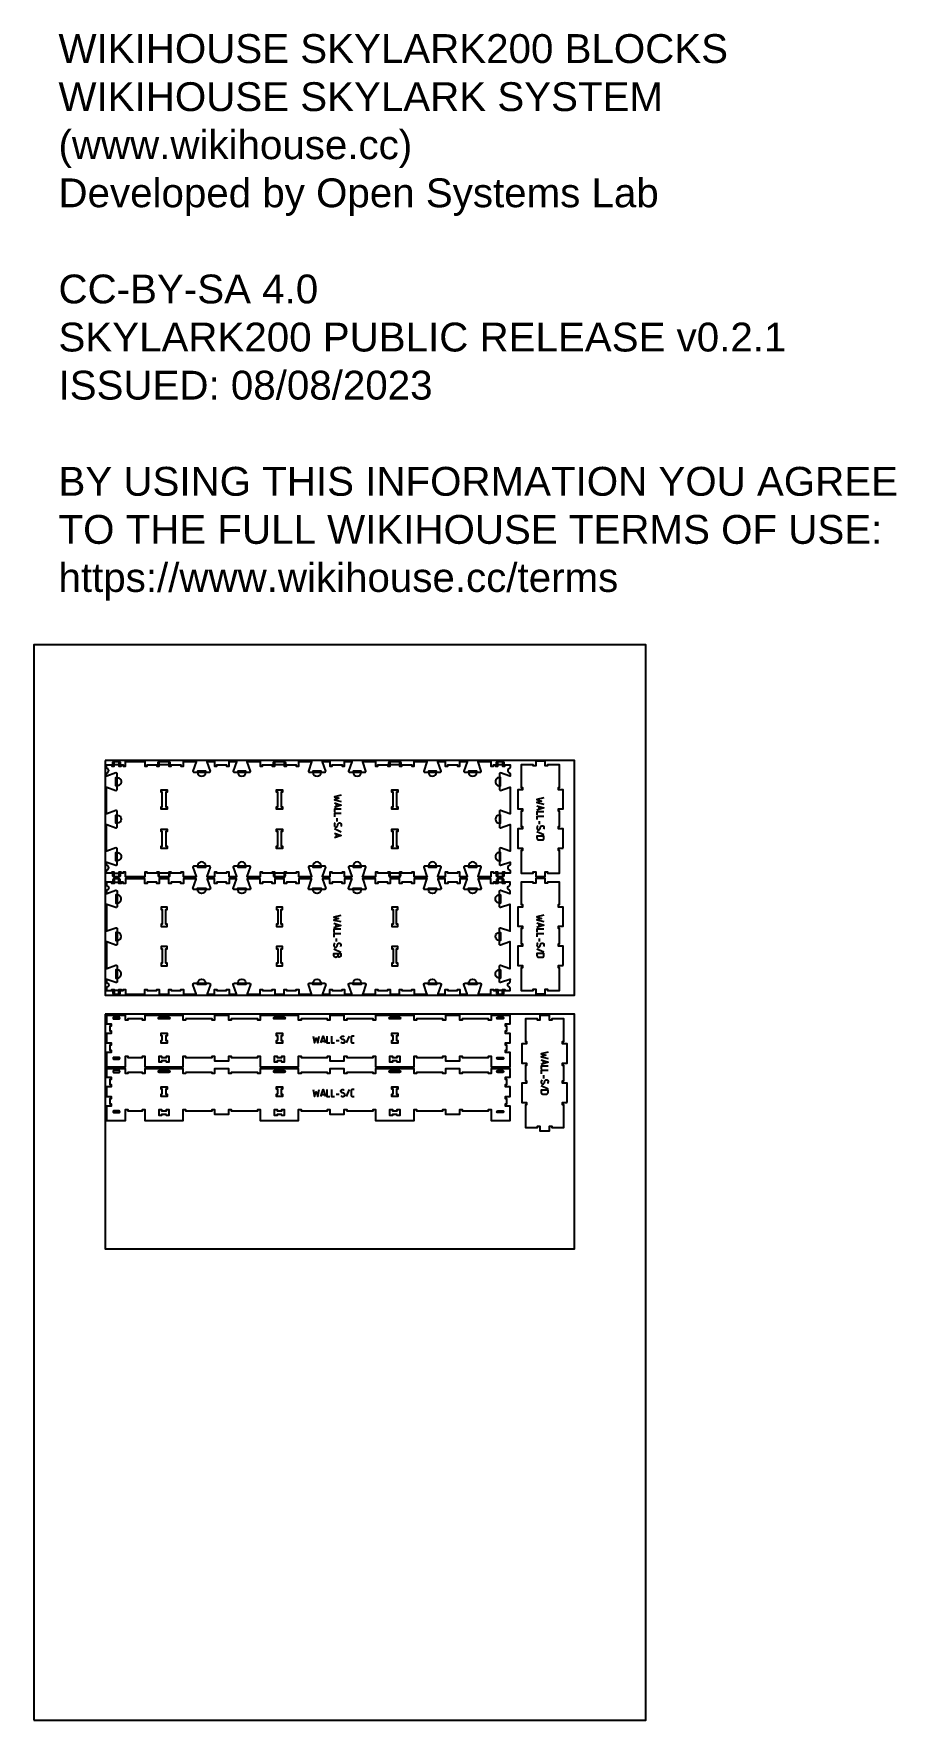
# Model space of a CAD drawing. Extents: x 0 to 4485, y 0 to 8771.
import ezdxf

# ---------------------------------------------------------------- set-up
doc = ezdxf.new("R2010")
doc.units = 0
for name, color, linetype in [('0_SHEET_SPRUCEPLY_2440X122', 1, 'CONTINUOUS'), ('1_ANYTOOL_1MMDEEP_LABELS_S', 2, 'CONTINUOUS'), ('3_ANYTOOL_CUTTHROUGH_INSID', 4, 'CONTINUOUS'), ('4_ANYTOOL_CUTTHROUGH_OUTSI', 5, 'CONTINUOUS'), ('5_ANYTOOL_HALF_MILL_9MM_IN', 3, 'CONTINUOUS'), ('DONOTCUT', 7, 'CONTINUOUS'), ('README', 1, 'CONTINUOUS')]:
    doc.layers.add(name, color=color, linetype=linetype)
doc.styles.add('ARIAL', font='arial.ttf')

msp = doc.modelspace()

# ---------------------------------------------------------------- texts
at = {"layer": 'README', "insert": (128.7, 8768.5, 0), "char_height": 150, "width": 8996.739, "attachment_point": 1, "style": 'ARIAL'}
msp.add_mtext('{\\fArial;WIKIHOUSE SKYLARK200 BLOCKS}\\P{\\fArial;WIKIHOUSE SKYLARK SYSTEM}\\P{\\fArial;(www.wikihouse.cc)}\\P{\\fArial;Developed by Open Systems Lab}\\P\\P{\\fArial;CC-BY-SA 4.0}\\P{\\fArial;SKYLARK200 PUBLIC RELEASE v0.2.1}\\P{\\fArial;ISSUED: 08/08/2023}\\P\\P{\\fArial;BY USING THIS INFORMATION YOU AGREE }\\P{\\fArial;TO THE FULL WIKIHOUSE TERMS OF USE:}\\P{\\fArial;https://www.wikihouse.cc/terms}', dxfattribs=at)

# ---------------------------------------------------------------- linework, layer by layer
at = {"layer": '0_SHEET_SPRUCEPLY_2440X122'}
for points in [[(371.7, 4991.2), (371.7, 3771.2), (2811.7, 3771.2), (2811.7, 4991.2)], [(371.7, 3671.2), (371.7, 2451.2), (2811.7, 2451.2), (2811.7, 3671.2)]]:
    msp.add_lwpolyline(points, close=True, dxfattribs=at)
at = {"layer": '1_ANYTOOL_1MMDEEP_LABELS_S', "color": 2}
for points in [[(1599.3, 4810.8), (1563.3, 4802.8), (1587.3, 4794.8), (1563.3, 4786.8), (1599.3, 4778.8)], [(1563.3, 4770.8), (1599.3, 4758.8), (1563.3, 4746.8)], [(1599.3, 4738.8), (1563.3, 4738.8), (1563.3, 4722.8)], [(1573.3, 4767.5), (1573.3, 4750.2)], [(2652.9, 4796.3), (2616.9, 4788.3), (2640.9, 4780.3), (2616.9, 4772.3), (2652.9, 4764.3)], [(2616.9, 4756.3), (2652.9, 4744.3), (2616.9, 4732.3)], [(2626.9, 4752.9), (2626.9, 4735.6)], [(1599.3, 4714.8), (1563.3, 4714.8), (1563.3, 4698.8)], [(1575.3, 4690.8), (1575.3, 4674.8)], [(2652.9, 4724.3), (2616.9, 4724.3), (2616.9, 4708.3)], [(2652.9, 4700.3), (2616.9, 4700.3), (2616.9, 4684.3)], [(2628.9, 4676.3), (2628.9, 4660.3)], [(1563.3, 4636.8), (1599.3, 4620.8)], [(1563.3, 4612.8), (1599.3, 4600.8), (1563.3, 4588.8)], [(1573.3, 4609.5), (1573.3, 4592.2)], [(2616.9, 4622.3), (2652.9, 4606.3)], [(1596.9, 4185.3), (1560.9, 4177.3), (1584.9, 4169.3), (1560.9, 4161.3), (1596.9, 4153.3)], [(1560.9, 4145.3), (1596.9, 4133.3), (1560.9, 4121.3)], [(1570.9, 4141.9), (1570.9, 4124.6)], [(2652.9, 4186.3), (2616.9, 4178.3), (2640.9, 4170.3), (2616.9, 4162.3), (2652.9, 4154.3)], [(2616.9, 4146.3), (2652.9, 4134.3), (2616.9, 4122.3)], [(2626.9, 4142.9), (2626.9, 4125.6)], [(1596.9, 4113.3), (1560.9, 4113.3), (1560.9, 4097.3)], [(1596.9, 4089.3), (1560.9, 4089.3), (1560.9, 4073.3)], [(1572.9, 4065.3), (1572.9, 4049.3)], [(2652.9, 4114.3), (2616.9, 4114.3), (2616.9, 4098.3)], [(2652.9, 4090.3), (2616.9, 4090.3), (2616.9, 4074.3)], [(2628.9, 4066.3), (2628.9, 4050.3)], [(1560.9, 4011.3), (1596.9, 3995.3)], [(2616.9, 4012.3), (2652.9, 3996.3)], [(1452.5, 3558.4), (1460.5, 3522.4), (1468.5, 3546.4), (1476.5, 3522.4), (1484.5, 3558.4)], [(1492.5, 3522.4), (1504.5, 3558.4), (1516.5, 3522.4)], [(1495.9, 3532.4), (1513.2, 3532.4)], [(1524.5, 3558.4), (1524.5, 3522.4), (1540.5, 3522.4)], [(1548.5, 3558.4), (1548.5, 3522.4), (1564.5, 3522.4)], [(1572.5, 3534.4), (1588.5, 3534.4)], [(1626.5, 3522.4), (1642.5, 3558.4)], [(2674.6, 3474.3), (2638.6, 3466.3), (2662.6, 3458.3), (2638.6, 3450.3), (2674.6, 3442.3)], [(2638.6, 3434.3), (2674.6, 3422.3), (2638.6, 3410.3)], [(2648.6, 3430.9), (2648.6, 3413.6)], [(2674.6, 3402.3), (2638.6, 3402.3), (2638.6, 3386.3)], [(2674.6, 3378.3), (2638.6, 3378.3), (2638.6, 3362.3)], [(2650.6, 3354.3), (2650.6, 3338.3)], [(1452.5, 3280.4), (1460.5, 3244.4), (1468.5, 3268.4), (1476.5, 3244.4), (1484.5, 3280.4)], [(1492.5, 3244.4), (1504.5, 3280.4), (1516.5, 3244.4)], [(1495.9, 3254.4), (1513.2, 3254.4)], [(1524.5, 3280.4), (1524.5, 3244.4), (1540.5, 3244.4)], [(1548.5, 3280.4), (1548.5, 3244.4), (1564.5, 3244.4)], [(1572.5, 3256.4), (1588.5, 3256.4)], [(1626.5, 3244.4), (1642.5, 3280.4)], [(2638.6, 3300.3), (2674.6, 3284.3)]]:
    msp.add_lwpolyline(points, dxfattribs=at)
for points in [[(1567.3, 4666.8, 0.136555), (1563.4, 4657.5, 0.071716), (1563.5, 4652.4, 0.133522), (1565.6, 4647.8, 0.344001), (1575, 4645.7, 0.153745), (1578.7, 4649.2, 0.071568), (1580.6, 4653.9, -0.00912), (1581.9, 4659.1, -0.090615), (1584, 4663.7, -0.340346), (1593.4, 4666.5, -0.284273), (1599.3, 4658.8, -0.092596), (1598.8, 4653.7, -0.017533), (1597.3, 4648.8)], [(2620.9, 4652.3, 0.136555), (2617.1, 4643, 0.071716), (2617.2, 4637.9, 0.133522), (2619.3, 4633.2, 0.344001), (2628.7, 4631.2, 0.153745), (2632.4, 4634.7, 0.071568), (2634.2, 4639.4, -0.00912), (2635.5, 4644.5, -0.090615), (2637.7, 4649.1, -0.340346), (2647.1, 4651.9, -0.284273), (2652.9, 4644.2, -0.092596), (2652.5, 4639.2, -0.017533), (2650.9, 4634.3)], [(1564.9, 4041.3, 0.136555), (1561.1, 4032, 0.071716), (1561.2, 4026.9, 0.133522), (1563.3, 4022.2, 0.344001), (1572.7, 4020.2, 0.153745), (1576.4, 4023.7, 0.071568), (1578.2, 4028.4, -0.00912), (1579.5, 4033.5, -0.090615), (1581.7, 4038.1, -0.340346), (1591.1, 4040.9, -0.284273), (1596.9, 4033.2, -0.092596), (1596.5, 4028.2, -0.017533), (1594.9, 4023.3)], [(2620.9, 4042.3, 0.136555), (2617.1, 4033, 0.071716), (2617.2, 4027.9, 0.133522), (2619.3, 4023.2, 0.344001), (2628.7, 4021.2, 0.153745), (2632.4, 4024.7, 0.071568), (2634.2, 4029.4, -0.00912), (2635.5, 4034.5, -0.090615), (2637.7, 4039.1, -0.340346), (2647.1, 4041.9, -0.284273), (2652.9, 4034.2, -0.092596), (2652.5, 4029.2, -0.017533), (2650.9, 4024.3)], [(1580.9, 3987.3), (1580.9, 3977.3, -1), (1560.9, 3977.3), (1560.9, 3987.3), (1596.9, 3987.3), (1596.9, 3977.3, -1), (1580.9, 3977.3)], [(1596.5, 3526.4, 0.136555), (1605.8, 3522.5, 0.071716), (1610.9, 3522.6, 0.133522), (1615.6, 3524.7, 0.344001), (1617.6, 3534.1, 0.153745), (1614.1, 3537.9, 0.071568), (1609.4, 3539.7, -0.00912), (1604.3, 3541, -0.090615), (1599.7, 3543.1, -0.340346), (1596.9, 3552.5, -0.284273), (1604.6, 3558.4, -0.092596), (1609.6, 3557.9, -0.017533), (1614.5, 3556.4)], [(1666.5, 3558.4), (1656.5, 3558.4, 0.414214), (1650.5, 3552.4), (1650.5, 3528.4, 0.414214), (1656.5, 3522.4), (1666.5, 3522.4)], [(1596.5, 3248.4, 0.136555), (1605.8, 3244.5, 0.071716), (1610.9, 3244.6, 0.133522), (1615.6, 3246.7, 0.344001), (1617.6, 3256.1, 0.153745), (1614.1, 3259.9, 0.071568), (1609.4, 3261.7, -0.00912), (1604.3, 3263, -0.090615), (1599.7, 3265.1, -0.340346), (1596.9, 3274.5, -0.284273), (1604.6, 3280.4, -0.092596), (1609.6, 3279.9, -0.017533), (1614.5, 3278.4)], [(1666.5, 3280.4), (1656.5, 3280.4, 0.414214), (1650.5, 3274.4), (1650.5, 3250.4, 0.414214), (1656.5, 3244.4), (1666.5, 3244.4)], [(2642.6, 3330.3, 0.136555), (2638.8, 3321, 0.071716), (2638.9, 3315.9, 0.133522), (2641, 3311.2, 0.344001), (2650.4, 3309.2, 0.153745), (2654.1, 3312.7, 0.071568), (2655.9, 3317.4, -0.00912), (2657.2, 3322.5, -0.090615), (2659.4, 3327.1, -0.340346), (2668.8, 3329.9, -0.284273), (2674.6, 3322.2, -0.092596), (2674.2, 3317.2, -0.017533), (2672.6, 3312.3)]]:
    msp.add_lwpolyline(points, format="xyb", dxfattribs=at)
for points in [[(2652.9, 4586.3), (2652.9, 4598.3), (2616.9, 4598.3), (2616.9, 4586.3, 0.414214), (2624.9, 4578.3), (2644.9, 4578.3, 0.414214)], [(2652.9, 3976.3), (2652.9, 3988.3), (2616.9, 3988.3), (2616.9, 3976.3, 0.414214), (2624.9, 3968.3), (2644.9, 3968.3, 0.414214)], [(2674.6, 3264.3), (2674.6, 3276.3), (2638.6, 3276.3), (2638.6, 3264.3, 0.414214), (2646.6, 3256.3), (2666.6, 3256.3, 0.414214)]]:
    msp.add_lwpolyline(points, format="xyb", close=True, dxfattribs=at)
at = {"layer": '3_ANYTOOL_CUTTHROUGH_INSID'}
for points in [[(662.7, 4838.5), (693, 4838.5), (693, 4826), (687, 4826), (687, 4750.5), (693, 4750.5), (693, 4738), (662.5, 4738), (662.5, 4750.5), (668.5, 4750.5), (668.5, 4826), (662.5, 4826), (662.5, 4838.5)], [(1262.7, 4838.5), (1293, 4838.5), (1293, 4826), (1287, 4826), (1287, 4750.5), (1293, 4750.5), (1293, 4738), (1262.5, 4738), (1262.5, 4750.5), (1268.5, 4750.5), (1268.5, 4826), (1262.5, 4826), (1262.5, 4838.5)], [(1862.7, 4838.5), (1893, 4838.5), (1893, 4826), (1887, 4826), (1887, 4750.5), (1893, 4750.5), (1893, 4738), (1862.5, 4738), (1862.5, 4750.5), (1868.5, 4750.5), (1868.5, 4826), (1862.5, 4826), (1862.5, 4838.5)], [(692.7, 4534), (662.5, 4534), (662.5, 4546.5), (668.5, 4546.5), (668.5, 4622), (662.5, 4622), (662.5, 4634.5), (693, 4634.5), (693, 4622), (687, 4622), (687, 4546.5), (693, 4546.5), (693, 4534)], [(1292.7, 4534), (1262.5, 4534), (1262.5, 4546.5), (1268.5, 4546.5), (1268.5, 4622), (1262.5, 4622), (1262.5, 4634.5), (1293, 4634.5), (1293, 4622), (1287, 4622), (1287, 4546.5), (1293, 4546.5), (1293, 4534)], [(1892.7, 4534), (1862.5, 4534), (1862.5, 4546.5), (1868.5, 4546.5), (1868.5, 4622), (1862.5, 4622), (1862.5, 4634.5), (1893, 4634.5), (1893, 4622), (1887, 4622), (1887, 4546.5), (1893, 4546.5), (1893, 4534)], [(692.7, 4228.5), (662.5, 4228.5), (662.5, 4216), (668.5, 4216), (668.5, 4140.5), (662.5, 4140.5), (662.5, 4128), (693, 4128), (693, 4140.5), (687, 4140.5), (687, 4216), (693, 4216), (693, 4228.5)], [(1292.7, 4228.5), (1262.5, 4228.5), (1262.5, 4216), (1268.5, 4216), (1268.5, 4140.5), (1262.5, 4140.5), (1262.5, 4128), (1293, 4128), (1293, 4140.5), (1287, 4140.5), (1287, 4216), (1293, 4216), (1293, 4228.5)], [(1892.7, 4228.5), (1862.5, 4228.5), (1862.5, 4216), (1868.5, 4216), (1868.5, 4140.5), (1862.5, 4140.5), (1862.5, 4128), (1893, 4128), (1893, 4140.5), (1887, 4140.5), (1887, 4216), (1893, 4216), (1893, 4228.5)], [(662.7, 3924), (693, 3924), (693, 3936.5), (687, 3936.5), (687, 4012), (693, 4012), (693, 4024.5), (662.5, 4024.5), (662.5, 4012), (668.5, 4012), (668.5, 3936.5), (662.5, 3936.5), (662.5, 3924)], [(1262.7, 3924), (1293, 3924), (1293, 3936.5), (1287, 3936.5), (1287, 4012), (1293, 4012), (1293, 4024.5), (1262.5, 4024.5), (1262.5, 4012), (1268.5, 4012), (1268.5, 3936.5), (1262.5, 3936.5), (1262.5, 3924)], [(1862.7, 3924), (1893, 3924), (1893, 3936.5), (1887, 3936.5), (1887, 4012), (1893, 4012), (1893, 4024.5), (1862.5, 4024.5), (1862.5, 4012), (1868.5, 4012), (1868.5, 3936.5), (1862.5, 3936.5), (1862.5, 3924)], [(668.5, 3534.4), (668.5, 3559.9), (662.5, 3559.9), (662.5, 3572.4), (693, 3572.4), (693, 3559.9), (687, 3559.9), (687, 3534.4), (693, 3534.4), (693, 3521.9), (662.5, 3521.9), (662.5, 3534.4)], [(1268.5, 3534.4), (1268.5, 3559.9), (1262.5, 3559.9), (1262.5, 3572.4), (1293, 3572.4), (1293, 3559.9), (1287, 3559.9), (1287, 3534.4), (1293, 3534.4), (1293, 3521.9), (1262.5, 3521.9), (1262.5, 3534.4)], [(1868.5, 3534.4), (1868.5, 3559.9), (1862.5, 3559.9), (1862.5, 3572.4), (1893, 3572.4), (1893, 3559.9), (1887, 3559.9), (1887, 3534.4), (1893, 3534.4), (1893, 3521.9), (1862.5, 3521.9), (1862.5, 3534.4)], [(690.5, 3429), (665, 3429), (665, 3423), (652.5, 3423), (652.5, 3453.5), (665, 3453.5), (665, 3447.5), (690.5, 3447.5), (690.5, 3453.5), (703, 3453.5), (703, 3423), (690.5, 3423)], [(1290.5, 3429), (1265, 3429), (1265, 3423), (1252.5, 3423), (1252.5, 3453.5), (1265, 3453.5), (1265, 3447.5), (1290.5, 3447.5), (1290.5, 3453.5), (1303, 3453.5), (1303, 3423), (1290.5, 3423)], [(1890.5, 3429), (1865, 3429), (1865, 3423), (1852.5, 3423), (1852.5, 3453.5), (1865, 3453.5), (1865, 3447.5), (1890.5, 3447.5), (1890.5, 3453.5), (1903, 3453.5), (1903, 3423), (1890.5, 3423)], [(668.5, 3256.4), (668.5, 3281.9), (662.5, 3281.9), (662.5, 3294.4), (693, 3294.4), (693, 3281.9), (687, 3281.9), (687, 3256.4), (693, 3256.4), (693, 3243.9), (662.5, 3243.9), (662.5, 3256.4)], [(1268.5, 3256.4), (1268.5, 3281.9), (1262.5, 3281.9), (1262.5, 3294.4), (1293, 3294.4), (1293, 3281.9), (1287, 3281.9), (1287, 3256.4), (1293, 3256.4), (1293, 3243.9), (1262.5, 3243.9), (1262.5, 3256.4)], [(1868.5, 3256.4), (1868.5, 3281.9), (1862.5, 3281.9), (1862.5, 3294.4), (1893, 3294.4), (1893, 3281.9), (1887, 3281.9), (1887, 3256.4), (1893, 3256.4), (1893, 3243.9), (1862.5, 3243.9), (1862.5, 3256.4)], [(690.5, 3151), (665, 3151), (665, 3145), (652.5, 3145), (652.5, 3175.5), (665, 3175.5), (665, 3169.5), (690.5, 3169.5), (690.5, 3175.5), (703, 3175.5), (703, 3145), (690.5, 3145)], [(1290.5, 3151), (1265, 3151), (1265, 3145), (1252.5, 3145), (1252.5, 3175.5), (1265, 3175.5), (1265, 3169.5), (1290.5, 3169.5), (1290.5, 3175.5), (1303, 3175.5), (1303, 3145), (1290.5, 3145)], [(1890.5, 3151), (1865, 3151), (1865, 3145), (1852.5, 3145), (1852.5, 3175.5), (1865, 3175.5), (1865, 3169.5), (1890.5, 3169.5), (1890.5, 3175.5), (1903, 3175.5), (1903, 3145), (1890.5, 3145)]]:
    msp.add_lwpolyline(points, close=True, dxfattribs=at)
for points in [[(442.7, 3656.5), (417, 3656.5), (416.9, 3656.5), (416.8, 3656.5), (416.7, 3656.5), (416.6, 3656.5), (416.5, 3656.5), (416.4, 3656.4), (416.3, 3656.4), (416.2, 3656.4), (416.1, 3656.4), (416, 3656.4), (415.9, 3656.3), (415.8, 3656.3), (415.7, 3656.3), (415.6, 3656.2), (415.5, 3656.2), (415.4, 3656.1), (415.3, 3656.1), (415.2, 3656), (415.1, 3656), (415, 3655.9), (414.9, 3655.9), (414.9, 3655.8), (414.8, 3655.7), (414.7, 3655.7), (414.6, 3655.6), (414.5, 3655.5), (414.4, 3655.5), (414.4, 3655.4), (414.3, 3655.3), (414.2, 3655.2), (414.1, 3655.1), (414.1, 3655.1), (414, 3655), (413.9, 3654.9), (413.9, 3654.8), (413.8, 3654.7), (413.7, 3654.6), (413.7, 3654.5), (413.6, 3654.4), (413.6, 3654.3), (413.5, 3654.2), (413.5, 3654.1), (413.4, 3654), (413.4, 3653.9), (413.3, 3653.8), (413.3, 3653.7), (413.2, 3653.6), (413.2, 3653.5), (413.2, 3653.4), (413.1, 3653.2), (413.1, 3653.1), (413.1, 3653), (413.1, 3652.9), (413.1, 3652.8), (413, 3652.7), (413, 3652.6), (413, 3652.5), (413, 3652.4), (413, 3652.3), (413, 3652.2), (413, 3652.1), (413, 3652), (413, 3651.8), (413, 3651.7), (413, 3651.6), (413, 3651.5), (413, 3651.4), (413, 3651.3), (413, 3651.2), (413, 3651.1), (413, 3651), (413, 3650.9), (413, 3650.8), (413.1, 3650.7), (413.1, 3650.6), (413.1, 3650.5), (413.1, 3650.3), (413.1, 3650.2), (413.2, 3650.1), (413.2, 3650), (413.2, 3649.9), (413.3, 3649.8), (413.3, 3649.7), (413.4, 3649.6), (413.4, 3649.5), (413.5, 3649.4), (413.5, 3649.3), (413.6, 3649.2), (413.6, 3649.1), (413.7, 3649), (413.7, 3648.9), (413.8, 3648.8), (413.9, 3648.7), (413.9, 3648.6), (414, 3648.5), (414.1, 3648.4), (414.1, 3648.3), (414.2, 3648.3), (414.3, 3648.2), (414.4, 3648.1), (414.4, 3648), (414.5, 3647.9), (414.6, 3647.9), (414.7, 3647.8), (414.8, 3647.7), (414.9, 3647.7), (414.9, 3647.6), (415, 3647.6), (415.1, 3647.5), (415.2, 3647.4), (415.3, 3647.4), (415.4, 3647.3), (415.5, 3647.3), (415.6, 3647.3), (415.7, 3647.2), (415.8, 3647.2), (415.9, 3647.2), (416, 3647.1), (416.1, 3647.1), (416.2, 3647.1), (416.3, 3647.1), (416.4, 3647), (416.5, 3647), (416.6, 3647), (416.7, 3647), (416.8, 3647), (416.9, 3647), (417, 3647), (442.7, 3647, 1)], [(652.7, 3656.5), (702.7, 3656.5, -1), (702.7, 3647), (652.7, 3647, -1)], [(1252.7, 3656.5), (1302.7, 3656.5, -1), (1302.7, 3647), (1252.7, 3647, -1)], [(1852.7, 3656.5), (1902.7, 3656.5, -1), (1902.7, 3647), (1852.7, 3647, -1)], [(2412.7, 3656.5), (2438.4, 3656.5), (2438.5, 3656.5), (2438.6, 3656.5), (2438.7, 3656.5), (2438.8, 3656.5), (2438.9, 3656.5), (2439, 3656.4), (2439.1, 3656.4), (2439.2, 3656.4), (2439.3, 3656.4), (2439.4, 3656.4), (2439.5, 3656.3), (2439.6, 3656.3), (2439.7, 3656.3), (2439.8, 3656.2), (2439.9, 3656.2), (2440, 3656.1), (2440.1, 3656.1), (2440.2, 3656), (2440.3, 3656), (2440.4, 3655.9), (2440.5, 3655.9), (2440.5, 3655.8), (2440.6, 3655.7), (2440.7, 3655.7), (2440.8, 3655.6), (2440.9, 3655.5), (2441, 3655.5), (2441, 3655.4), (2441.1, 3655.3), (2441.2, 3655.2), (2441.3, 3655.1), (2441.3, 3655.1), (2441.4, 3655), (2441.5, 3654.9), (2441.6, 3654.8), (2441.6, 3654.7), (2441.7, 3654.6), (2441.7, 3654.5), (2441.8, 3654.4), (2441.8, 3654.3), (2441.9, 3654.2), (2441.9, 3654.1), (2442, 3654), (2442, 3653.9), (2442.1, 3653.8), (2442.1, 3653.7), (2442.2, 3653.6), (2442.2, 3653.5), (2442.2, 3653.4), (2442.3, 3653.2), (2442.3, 3653.1), (2442.3, 3653), (2442.3, 3652.9), (2442.4, 3652.8), (2442.4, 3652.7), (2442.4, 3652.6), (2442.4, 3652.5), (2442.4, 3652.4), (2442.4, 3652.3), (2442.4, 3652.2), (2442.4, 3652.1), (2442.4, 3652), (2442.5, 3651.8), (2442.5, 3651.7), (2442.5, 3651.6), (2442.4, 3651.5), (2442.4, 3651.4), (2442.4, 3651.3), (2442.4, 3651.2), (2442.4, 3651.1), (2442.4, 3651), (2442.4, 3650.9), (2442.4, 3650.8), (2442.4, 3650.7), (2442.3, 3650.6), (2442.3, 3650.5), (2442.3, 3650.3), (2442.3, 3650.2), (2442.2, 3650.1), (2442.2, 3650), (2442.2, 3649.9), (2442.1, 3649.8), (2442.1, 3649.7), (2442, 3649.6), (2442, 3649.5), (2441.9, 3649.4), (2441.9, 3649.3), (2441.8, 3649.2), (2441.8, 3649.1), (2441.7, 3649), (2441.7, 3648.9), (2441.6, 3648.8), (2441.6, 3648.7), (2441.5, 3648.6), (2441.4, 3648.5), (2441.3, 3648.4), (2441.3, 3648.3), (2441.2, 3648.3), (2441.1, 3648.2), (2441, 3648.1), (2441, 3648), (2440.9, 3647.9), (2440.8, 3647.9), (2440.7, 3647.8), (2440.6, 3647.7), (2440.5, 3647.7), (2440.5, 3647.6), (2440.4, 3647.6), (2440.3, 3647.5), (2440.2, 3647.4), (2440.1, 3647.4), (2440, 3647.3), (2439.9, 3647.3), (2439.8, 3647.3), (2439.7, 3647.2), (2439.6, 3647.2), (2439.5, 3647.2), (2439.4, 3647.1), (2439.3, 3647.1), (2439.2, 3647.1), (2439.1, 3647.1), (2439, 3647), (2438.9, 3647), (2438.8, 3647), (2438.7, 3647), (2438.6, 3647), (2438.5, 3647), (2438.4, 3647), (2412.7, 3647, -1)], [(442.7, 3438, 1), (442.7, 3447.5), (417, 3447.5), (416.9, 3447.5), (416.8, 3447.5), (416.7, 3447.5), (416.6, 3447.5), (416.5, 3447.5), (416.4, 3447.4), (416.3, 3447.4), (416.2, 3447.4), (416.1, 3447.4), (416, 3447.4), (415.9, 3447.3), (415.8, 3447.3), (415.7, 3447.3), (415.6, 3447.2), (415.5, 3447.2), (415.4, 3447.1), (415.3, 3447.1), (415.2, 3447), (415.1, 3447), (415, 3446.9), (414.9, 3446.9), (414.9, 3446.8), (414.8, 3446.7), (414.7, 3446.7), (414.6, 3446.6), (414.5, 3446.5), (414.4, 3446.5), (414.4, 3446.4), (414.3, 3446.3), (414.2, 3446.2), (414.1, 3446.1), (414.1, 3446.1), (414, 3446), (413.9, 3445.9), (413.9, 3445.8), (413.8, 3445.7), (413.7, 3445.6), (413.7, 3445.5), (413.6, 3445.4), (413.6, 3445.3), (413.5, 3445.2), (413.5, 3445.1), (413.4, 3445), (413.4, 3444.9), (413.3, 3444.8), (413.3, 3444.7), (413.2, 3444.6), (413.2, 3444.5), (413.2, 3444.4), (413.1, 3444.2), (413.1, 3444.1), (413.1, 3444), (413.1, 3443.9), (413.1, 3443.8), (413, 3443.7), (413, 3443.6), (413, 3443.5), (413, 3443.4), (413, 3443.3), (413, 3443.2), (413, 3443.1), (413, 3443), (413, 3442.8), (413, 3442.7), (413, 3442.6), (413, 3442.5), (413, 3442.4), (413, 3442.3), (413, 3442.2), (413, 3442.1), (413, 3442), (413, 3441.9), (413, 3441.8), (413.1, 3441.7), (413.1, 3441.6), (413.1, 3441.5), (413.1, 3441.3), (413.1, 3441.2), (413.2, 3441.1), (413.2, 3441), (413.2, 3440.9), (413.3, 3440.8), (413.3, 3440.7), (413.4, 3440.6), (413.4, 3440.5), (413.5, 3440.4), (413.5, 3440.3), (413.6, 3440.2), (413.6, 3440.1), (413.7, 3440), (413.7, 3439.9), (413.8, 3439.8), (413.9, 3439.7), (413.9, 3439.6), (414, 3439.5), (414.1, 3439.4), (414.1, 3439.3), (414.2, 3439.3), (414.3, 3439.2), (414.4, 3439.1), (414.4, 3439), (414.5, 3438.9), (414.6, 3438.9), (414.7, 3438.8), (414.8, 3438.7), (414.9, 3438.7), (414.9, 3438.6), (415, 3438.6), (415.1, 3438.5), (415.2, 3438.4), (415.3, 3438.4), (415.4, 3438.3), (415.5, 3438.3), (415.6, 3438.3), (415.7, 3438.2), (415.8, 3438.2), (415.9, 3438.2), (416, 3438.1), (416.1, 3438.1), (416.2, 3438.1), (416.3, 3438.1), (416.4, 3438), (416.5, 3438), (416.6, 3438), (416.7, 3438), (416.8, 3438), (416.9, 3438), (417, 3438)], [(2412.7, 3438, -1), (2412.7, 3447.5), (2438.4, 3447.5), (2438.5, 3447.5), (2438.6, 3447.5), (2438.7, 3447.5), (2438.8, 3447.5), (2438.9, 3447.5), (2439, 3447.4), (2439.1, 3447.4), (2439.2, 3447.4), (2439.3, 3447.4), (2439.4, 3447.4), (2439.5, 3447.3), (2439.6, 3447.3), (2439.7, 3447.3), (2439.8, 3447.2), (2439.9, 3447.2), (2440, 3447.1), (2440.1, 3447.1), (2440.2, 3447), (2440.3, 3447), (2440.4, 3446.9), (2440.5, 3446.9), (2440.5, 3446.8), (2440.6, 3446.7), (2440.7, 3446.7), (2440.8, 3446.6), (2440.9, 3446.5), (2441, 3446.5), (2441, 3446.4), (2441.1, 3446.3), (2441.2, 3446.2), (2441.3, 3446.1), (2441.3, 3446.1), (2441.4, 3446), (2441.5, 3445.9), (2441.6, 3445.8), (2441.6, 3445.7), (2441.7, 3445.6), (2441.7, 3445.5), (2441.8, 3445.4), (2441.8, 3445.3), (2441.9, 3445.2), (2441.9, 3445.1), (2442, 3445), (2442, 3444.9), (2442.1, 3444.8), (2442.1, 3444.7), (2442.2, 3444.6), (2442.2, 3444.5), (2442.2, 3444.4), (2442.3, 3444.2), (2442.3, 3444.1), (2442.3, 3444), (2442.3, 3443.9), (2442.4, 3443.8), (2442.4, 3443.7), (2442.4, 3443.6), (2442.4, 3443.5), (2442.4, 3443.4), (2442.4, 3443.3), (2442.4, 3443.2), (2442.4, 3443.1), (2442.4, 3443), (2442.5, 3442.8), (2442.5, 3442.7), (2442.5, 3442.6), (2442.4, 3442.5), (2442.4, 3442.4), (2442.4, 3442.3), (2442.4, 3442.2), (2442.4, 3442.1), (2442.4, 3442), (2442.4, 3441.9), (2442.4, 3441.8), (2442.4, 3441.7), (2442.3, 3441.6), (2442.3, 3441.5), (2442.3, 3441.3), (2442.3, 3441.2), (2442.2, 3441.1), (2442.2, 3441), (2442.2, 3440.9), (2442.1, 3440.8), (2442.1, 3440.7), (2442, 3440.6), (2442, 3440.5), (2441.9, 3440.4), (2441.9, 3440.3), (2441.8, 3440.2), (2441.8, 3440.1), (2441.7, 3440), (2441.7, 3439.9), (2441.6, 3439.8), (2441.6, 3439.7), (2441.5, 3439.6), (2441.4, 3439.5), (2441.3, 3439.4), (2441.3, 3439.3), (2441.2, 3439.3), (2441.1, 3439.2), (2441, 3439.1), (2441, 3439), (2440.9, 3438.9), (2440.8, 3438.9), (2440.7, 3438.8), (2440.6, 3438.7), (2440.5, 3438.7), (2440.5, 3438.6), (2440.4, 3438.6), (2440.3, 3438.5), (2440.2, 3438.4), (2440.1, 3438.4), (2440, 3438.3), (2439.9, 3438.3), (2439.8, 3438.3), (2439.7, 3438.2), (2439.6, 3438.2), (2439.5, 3438.2), (2439.4, 3438.1), (2439.3, 3438.1), (2439.2, 3438.1), (2439.1, 3438.1), (2439, 3438), (2438.9, 3438), (2438.8, 3438), (2438.7, 3438), (2438.6, 3438), (2438.5, 3438), (2438.4, 3438)], [(442.7, 3378.5), (417, 3378.5), (416.9, 3378.5), (416.8, 3378.5), (416.7, 3378.5), (416.6, 3378.5), (416.5, 3378.5), (416.4, 3378.4), (416.3, 3378.4), (416.2, 3378.4), (416.1, 3378.4), (416, 3378.4), (415.9, 3378.3), (415.8, 3378.3), (415.7, 3378.3), (415.6, 3378.2), (415.5, 3378.2), (415.4, 3378.1), (415.3, 3378.1), (415.2, 3378), (415.1, 3378), (415, 3377.9), (414.9, 3377.9), (414.9, 3377.8), (414.8, 3377.7), (414.7, 3377.7), (414.6, 3377.6), (414.5, 3377.5), (414.4, 3377.5), (414.4, 3377.4), (414.3, 3377.3), (414.2, 3377.2), (414.1, 3377.1), (414.1, 3377.1), (414, 3377), (413.9, 3376.9), (413.9, 3376.8), (413.8, 3376.7), (413.7, 3376.6), (413.7, 3376.5), (413.6, 3376.4), (413.6, 3376.3), (413.5, 3376.2), (413.5, 3376.1), (413.4, 3376), (413.4, 3375.9), (413.3, 3375.8), (413.3, 3375.7), (413.2, 3375.6), (413.2, 3375.5), (413.2, 3375.4), (413.1, 3375.2), (413.1, 3375.1), (413.1, 3375), (413.1, 3374.9), (413.1, 3374.8), (413, 3374.7), (413, 3374.6), (413, 3374.5), (413, 3374.4), (413, 3374.3), (413, 3374.2), (413, 3374.1), (413, 3374), (413, 3373.8), (413, 3373.7), (413, 3373.6), (413, 3373.5), (413, 3373.4), (413, 3373.3), (413, 3373.2), (413, 3373.1), (413, 3373), (413, 3372.9), (413, 3372.8), (413.1, 3372.7), (413.1, 3372.6), (413.1, 3372.5), (413.1, 3372.3), (413.1, 3372.2), (413.2, 3372.1), (413.2, 3372), (413.2, 3371.9), (413.3, 3371.8), (413.3, 3371.7), (413.4, 3371.6), (413.4, 3371.5), (413.5, 3371.4), (413.5, 3371.3), (413.6, 3371.2), (413.6, 3371.1), (413.7, 3371), (413.7, 3370.9), (413.8, 3370.8), (413.9, 3370.7), (413.9, 3370.6), (414, 3370.5), (414.1, 3370.4), (414.1, 3370.3), (414.2, 3370.3), (414.3, 3370.2), (414.4, 3370.1), (414.4, 3370), (414.5, 3369.9), (414.6, 3369.9), (414.7, 3369.8), (414.8, 3369.7), (414.9, 3369.7), (414.9, 3369.6), (415, 3369.6), (415.1, 3369.5), (415.2, 3369.4), (415.3, 3369.4), (415.4, 3369.3), (415.5, 3369.3), (415.6, 3369.3), (415.7, 3369.2), (415.8, 3369.2), (415.9, 3369.2), (416, 3369.1), (416.1, 3369.1), (416.2, 3369.1), (416.3, 3369.1), (416.4, 3369), (416.5, 3369), (416.6, 3369), (416.7, 3369), (416.8, 3369), (416.9, 3369), (417, 3369), (442.7, 3369, 1)], [(652.7, 3378.5), (702.7, 3378.5, -1), (702.7, 3369), (652.7, 3369, -1)], [(1252.7, 3378.5), (1302.7, 3378.5, -1), (1302.7, 3369), (1252.7, 3369, -1)], [(1852.7, 3378.5), (1902.7, 3378.5, -1), (1902.7, 3369), (1852.7, 3369, -1)], [(2412.7, 3378.5), (2438.4, 3378.5), (2438.5, 3378.5), (2438.6, 3378.5), (2438.7, 3378.5), (2438.8, 3378.5), (2438.9, 3378.5), (2439, 3378.4), (2439.1, 3378.4), (2439.2, 3378.4), (2439.3, 3378.4), (2439.4, 3378.4), (2439.5, 3378.3), (2439.6, 3378.3), (2439.7, 3378.3), (2439.8, 3378.2), (2439.9, 3378.2), (2440, 3378.1), (2440.1, 3378.1), (2440.2, 3378), (2440.3, 3378), (2440.4, 3377.9), (2440.5, 3377.9), (2440.5, 3377.8), (2440.6, 3377.7), (2440.7, 3377.7), (2440.8, 3377.6), (2440.9, 3377.5), (2441, 3377.5), (2441, 3377.4), (2441.1, 3377.3), (2441.2, 3377.2), (2441.3, 3377.1), (2441.3, 3377.1), (2441.4, 3377), (2441.5, 3376.9), (2441.6, 3376.8), (2441.6, 3376.7), (2441.7, 3376.6), (2441.7, 3376.5), (2441.8, 3376.4), (2441.8, 3376.3), (2441.9, 3376.2), (2441.9, 3376.1), (2442, 3376), (2442, 3375.9), (2442.1, 3375.8), (2442.1, 3375.7), (2442.2, 3375.6), (2442.2, 3375.5), (2442.2, 3375.4), (2442.3, 3375.2), (2442.3, 3375.1), (2442.3, 3375), (2442.3, 3374.9), (2442.4, 3374.8), (2442.4, 3374.7), (2442.4, 3374.6), (2442.4, 3374.5), (2442.4, 3374.4), (2442.4, 3374.3), (2442.4, 3374.2), (2442.4, 3374.1), (2442.4, 3374), (2442.5, 3373.8), (2442.5, 3373.7), (2442.5, 3373.6), (2442.4, 3373.5), (2442.4, 3373.4), (2442.4, 3373.3), (2442.4, 3373.2), (2442.4, 3373.1), (2442.4, 3373), (2442.4, 3372.9), (2442.4, 3372.8), (2442.4, 3372.7), (2442.3, 3372.6), (2442.3, 3372.5), (2442.3, 3372.3), (2442.3, 3372.2), (2442.2, 3372.1), (2442.2, 3372), (2442.2, 3371.9), (2442.1, 3371.8), (2442.1, 3371.7), (2442, 3371.6), (2442, 3371.5), (2441.9, 3371.4), (2441.9, 3371.3), (2441.8, 3371.2), (2441.8, 3371.1), (2441.7, 3371), (2441.7, 3370.9), (2441.6, 3370.8), (2441.6, 3370.7), (2441.5, 3370.6), (2441.4, 3370.5), (2441.3, 3370.4), (2441.3, 3370.3), (2441.2, 3370.3), (2441.1, 3370.2), (2441, 3370.1), (2441, 3370), (2440.9, 3369.9), (2440.8, 3369.9), (2440.7, 3369.8), (2440.6, 3369.7), (2440.5, 3369.7), (2440.5, 3369.6), (2440.4, 3369.6), (2440.3, 3369.5), (2440.2, 3369.4), (2440.1, 3369.4), (2440, 3369.3), (2439.9, 3369.3), (2439.8, 3369.3), (2439.7, 3369.2), (2439.6, 3369.2), (2439.5, 3369.2), (2439.4, 3369.1), (2439.3, 3369.1), (2439.2, 3369.1), (2439.1, 3369.1), (2439, 3369), (2438.9, 3369), (2438.8, 3369), (2438.7, 3369), (2438.6, 3369), (2438.5, 3369), (2438.4, 3369), (2412.7, 3369, -1)], [(442.7, 3160, 1), (442.7, 3169.5), (417, 3169.5), (416.9, 3169.5), (416.8, 3169.5), (416.7, 3169.5), (416.6, 3169.5), (416.5, 3169.5), (416.4, 3169.4), (416.3, 3169.4), (416.2, 3169.4), (416.1, 3169.4), (416, 3169.4), (415.9, 3169.3), (415.8, 3169.3), (415.7, 3169.3), (415.6, 3169.2), (415.5, 3169.2), (415.4, 3169.1), (415.3, 3169.1), (415.2, 3169), (415.1, 3169), (415, 3168.9), (414.9, 3168.9), (414.9, 3168.8), (414.8, 3168.7), (414.7, 3168.7), (414.6, 3168.6), (414.5, 3168.5), (414.4, 3168.5), (414.4, 3168.4), (414.3, 3168.3), (414.2, 3168.2), (414.1, 3168.1), (414.1, 3168.1), (414, 3168), (413.9, 3167.9), (413.9, 3167.8), (413.8, 3167.7), (413.7, 3167.6), (413.7, 3167.5), (413.6, 3167.4), (413.6, 3167.3), (413.5, 3167.2), (413.5, 3167.1), (413.4, 3167), (413.4, 3166.9), (413.3, 3166.8), (413.3, 3166.7), (413.2, 3166.6), (413.2, 3166.5), (413.2, 3166.4), (413.1, 3166.2), (413.1, 3166.1), (413.1, 3166), (413.1, 3165.9), (413.1, 3165.8), (413, 3165.7), (413, 3165.6), (413, 3165.5), (413, 3165.4), (413, 3165.3), (413, 3165.2), (413, 3165.1), (413, 3165), (413, 3164.8), (413, 3164.7), (413, 3164.6), (413, 3164.5), (413, 3164.4), (413, 3164.3), (413, 3164.2), (413, 3164.1), (413, 3164), (413, 3163.9), (413, 3163.8), (413.1, 3163.7), (413.1, 3163.6), (413.1, 3163.5), (413.1, 3163.3), (413.1, 3163.2), (413.2, 3163.1), (413.2, 3163), (413.2, 3162.9), (413.3, 3162.8), (413.3, 3162.7), (413.4, 3162.6), (413.4, 3162.5), (413.5, 3162.4), (413.5, 3162.3), (413.6, 3162.2), (413.6, 3162.1), (413.7, 3162), (413.7, 3161.9), (413.8, 3161.8), (413.9, 3161.7), (413.9, 3161.6), (414, 3161.5), (414.1, 3161.4), (414.1, 3161.3), (414.2, 3161.3), (414.3, 3161.2), (414.4, 3161.1), (414.4, 3161), (414.5, 3160.9), (414.6, 3160.9), (414.7, 3160.8), (414.8, 3160.7), (414.9, 3160.7), (414.9, 3160.6), (415, 3160.6), (415.1, 3160.5), (415.2, 3160.4), (415.3, 3160.4), (415.4, 3160.3), (415.5, 3160.3), (415.6, 3160.3), (415.7, 3160.2), (415.8, 3160.2), (415.9, 3160.2), (416, 3160.1), (416.1, 3160.1), (416.2, 3160.1), (416.3, 3160.1), (416.4, 3160), (416.5, 3160), (416.6, 3160), (416.7, 3160), (416.8, 3160), (416.9, 3160), (417, 3160)], [(2412.7, 3160, -1), (2412.7, 3169.5), (2438.4, 3169.5), (2438.5, 3169.5), (2438.6, 3169.5), (2438.7, 3169.5), (2438.8, 3169.5), (2438.9, 3169.5), (2439, 3169.4), (2439.1, 3169.4), (2439.2, 3169.4), (2439.3, 3169.4), (2439.4, 3169.4), (2439.5, 3169.3), (2439.6, 3169.3), (2439.7, 3169.3), (2439.8, 3169.2), (2439.9, 3169.2), (2440, 3169.1), (2440.1, 3169.1), (2440.2, 3169), (2440.3, 3169), (2440.4, 3168.9), (2440.5, 3168.9), (2440.5, 3168.8), (2440.6, 3168.7), (2440.7, 3168.7), (2440.8, 3168.6), (2440.9, 3168.5), (2441, 3168.5), (2441, 3168.4), (2441.1, 3168.3), (2441.2, 3168.2), (2441.3, 3168.1), (2441.3, 3168.1), (2441.4, 3168), (2441.5, 3167.9), (2441.6, 3167.8), (2441.6, 3167.7), (2441.7, 3167.6), (2441.7, 3167.5), (2441.8, 3167.4), (2441.8, 3167.3), (2441.9, 3167.2), (2441.9, 3167.1), (2442, 3167), (2442, 3166.9), (2442.1, 3166.8), (2442.1, 3166.7), (2442.2, 3166.6), (2442.2, 3166.5), (2442.2, 3166.4), (2442.3, 3166.2), (2442.3, 3166.1), (2442.3, 3166), (2442.3, 3165.9), (2442.4, 3165.8), (2442.4, 3165.7), (2442.4, 3165.6), (2442.4, 3165.5), (2442.4, 3165.4), (2442.4, 3165.3), (2442.4, 3165.2), (2442.4, 3165.1), (2442.4, 3165), (2442.5, 3164.8), (2442.5, 3164.7), (2442.5, 3164.6), (2442.4, 3164.5), (2442.4, 3164.4), (2442.4, 3164.3), (2442.4, 3164.2), (2442.4, 3164.1), (2442.4, 3164), (2442.4, 3163.9), (2442.4, 3163.8), (2442.4, 3163.7), (2442.3, 3163.6), (2442.3, 3163.5), (2442.3, 3163.3), (2442.3, 3163.2), (2442.2, 3163.1), (2442.2, 3163), (2442.2, 3162.9), (2442.1, 3162.8), (2442.1, 3162.7), (2442, 3162.6), (2442, 3162.5), (2441.9, 3162.4), (2441.9, 3162.3), (2441.8, 3162.2), (2441.8, 3162.1), (2441.7, 3162), (2441.7, 3161.9), (2441.6, 3161.8), (2441.6, 3161.7), (2441.5, 3161.6), (2441.4, 3161.5), (2441.3, 3161.4), (2441.3, 3161.3), (2441.2, 3161.3), (2441.1, 3161.2), (2441, 3161.1), (2441, 3161), (2440.9, 3160.9), (2440.8, 3160.9), (2440.7, 3160.8), (2440.6, 3160.7), (2440.5, 3160.7), (2440.5, 3160.6), (2440.4, 3160.6), (2440.3, 3160.5), (2440.2, 3160.4), (2440.1, 3160.4), (2440, 3160.3), (2439.9, 3160.3), (2439.8, 3160.3), (2439.7, 3160.2), (2439.6, 3160.2), (2439.5, 3160.2), (2439.4, 3160.1), (2439.3, 3160.1), (2439.2, 3160.1), (2439.1, 3160.1), (2439, 3160), (2438.9, 3160), (2438.8, 3160), (2438.7, 3160), (2438.6, 3160), (2438.5, 3160), (2438.4, 3160)]]:
    msp.add_lwpolyline(points, format="xyb", close=True, dxfattribs=at)
at = {"layer": '4_ANYTOOL_CUTTHROUGH_OUTSI'}
for points in [[(427.6, 4926.4), (379.3, 4909.5, -0.061485), (378, 4909.2), (378, 4921.6, -0.317837), (381.8, 4927.1, 0.707107), (381.8, 4950.2, -0.317837), (378, 4955.6), (378, 4968), (405.5, 4968), (405.5, 4962), (418, 4962), (418, 4986), (442.5, 4986), (442.5, 4962), (455, 4962), (455, 4968), (465.5, 4968), (465.5, 4962), (478, 4962), (478, 4986), (577.5, 4986), (577.5, 4962), (590, 4962), (590, 4968), (640.5, 4968), (640.5, 4962), (653, 4962), (653, 4986), (702.5, 4986), (702.5, 4962), (715, 4962), (715, 4968), (765.5, 4968), (765.5, 4962), (778, 4962), (778, 4986), (845.1, 4986), (845.1, 4986, -0.061485), (844.9, 4984.6), (828, 4936.3), (828, 4936.3), (828, 4936.2), (828, 4936.2, 0.198912), (829.8, 4931.8), (829.9, 4931.7), (830, 4931.6), (830.2, 4931.5), (830.3, 4931.4), (830.4, 4931.3), (830.5, 4931.2), (830.6, 4931.1), (830.8, 4931), (830.9, 4931), (831, 4930.9), (831.2, 4930.8), (831.3, 4930.7), (831.4, 4930.7), (831.6, 4930.6), (831.7, 4930.5), (831.9, 4930.5), (832, 4930.4), (832.1, 4930.4), (832.3, 4930.3), (832.4, 4930.3), (832.6, 4930.2), (832.7, 4930.2), (832.9, 4930.1), (833, 4930.1), (833.2, 4930.1), (833.3, 4930.1), (833.5, 4930), (833.6, 4930), (833.8, 4930), (833.9, 4930), (834.1, 4930), (834.2, 4930), (912.2, 4930, 0.414214), (918.5, 4936.2), (918.5, 4936.3), (901.6, 4984.6), (901.6, 4984.6, -0.061485), (901.4, 4986), (940, 4986), (940, 4962), (952.5, 4962), (952.5, 4968), (1003, 4968), (1003, 4962), (1015.5, 4962), (1015.5, 4986), (1054, 4986), (1054, 4986, -0.061485), (1053.8, 4984.6), (1036.9, 4936.3), (1036.9, 4936.2), (1036.9, 4936.2, 0.414214), (1043.2, 4930), (1121.2, 4930), (1121.3, 4930), (1121.5, 4930), (1121.6, 4930), (1121.8, 4930), (1121.9, 4930), (1122.1, 4930.1), (1122.2, 4930.1), (1122.4, 4930.1), (1122.5, 4930.1), (1122.7, 4930.2), (1122.8, 4930.2), (1123, 4930.3), (1123.1, 4930.3), (1123.3, 4930.4), (1123.4, 4930.4), (1123.5, 4930.5), (1123.7, 4930.5), (1123.8, 4930.6), (1124, 4930.7), (1124.1, 4930.7), (1124.2, 4930.8), (1124.4, 4930.9), (1124.5, 4931), (1124.6, 4931), (1124.8, 4931.1), (1124.9, 4931.2), (1125, 4931.3), (1125.1, 4931.4), (1125.2, 4931.5), (1125.4, 4931.6), (1125.5, 4931.7), (1125.6, 4931.8, 0.198912), (1127.4, 4936.2), (1127.4, 4936.3), (1127.4, 4936.3), (1110.5, 4984.6), (1110.5, 4984.6, -0.061485), (1110.3, 4986), (1127.7, 4986), (1177.5, 4986), (1177.5, 4962), (1190, 4962), (1190, 4968), (1240.5, 4968), (1240.5, 4962), (1253, 4962), (1253, 4986), (1302.5, 4986), (1302.5, 4962), (1315, 4962), (1315, 4968), (1365.5, 4968), (1365.5, 4962), (1378, 4962), (1378, 4986), (1445.1, 4986), (1445.1, 4986, -0.061485), (1444.9, 4984.6), (1428, 4936.3), (1428, 4936.2), (1428, 4936.2, 0.198912), (1429.8, 4931.8), (1429.9, 4931.7), (1430, 4931.6), (1430.2, 4931.5), (1430.3, 4931.4), (1430.4, 4931.3), (1430.5, 4931.2), (1430.6, 4931.1), (1430.8, 4931), (1430.9, 4931), (1431, 4930.9), (1431.2, 4930.8), (1431.3, 4930.7), (1431.4, 4930.7), (1431.6, 4930.6), (1431.7, 4930.5), (1431.9, 4930.5), (1432, 4930.4), (1432.1, 4930.4), (1432.3, 4930.3), (1432.4, 4930.3), (1432.6, 4930.2), (1432.7, 4930.2), (1432.9, 4930.1), (1433, 4930.1), (1433.2, 4930.1), (1433.3, 4930.1), (1433.5, 4930), (1433.6, 4930), (1433.8, 4930), (1433.9, 4930), (1434.1, 4930), (1434.2, 4930), (1512.2, 4930, 0.414214), (1518.5, 4936.2), (1518.5, 4936.3), (1501.6, 4984.6), (1501.6, 4984.6, -0.061485), (1501.4, 4986), (1540, 4986), (1540, 4962), (1552.5, 4962), (1552.5, 4968), (1603, 4968), (1603, 4962), (1615.5, 4962), (1615.5, 4986), (1654, 4986), (1654, 4986, -0.061485), (1653.8, 4984.6), (1636.9, 4936.3), (1636.9, 4936.2), (1636.9, 4936.2, 0.414214), (1643.2, 4930), (1721.2, 4930), (1721.3, 4930), (1721.5, 4930), (1721.6, 4930), (1721.8, 4930), (1721.9, 4930), (1722.1, 4930.1), (1722.2, 4930.1), (1722.4, 4930.1), (1722.5, 4930.1), (1722.7, 4930.2), (1722.8, 4930.2), (1723, 4930.3), (1723.1, 4930.3), (1723.3, 4930.4), (1723.4, 4930.4), (1723.5, 4930.5), (1723.7, 4930.5), (1723.8, 4930.6), (1724, 4930.7), (1724.1, 4930.7), (1724.2, 4930.8), (1724.4, 4930.9), (1724.5, 4931), (1724.6, 4931), (1724.8, 4931.1), (1724.9, 4931.2), (1725, 4931.3), (1725.1, 4931.4), (1725.2, 4931.5), (1725.4, 4931.6), (1725.5, 4931.7), (1725.6, 4931.8, 0.198912), (1727.4, 4936.2), (1727.4, 4936.3), (1727.4, 4936.3), (1710.5, 4984.6), (1710.5, 4984.6, -0.061485), (1710.3, 4986), (1727.7, 4986), (1777.5, 4986), (1777.5, 4962), (1790, 4962), (1790, 4968), (1840.5, 4968), (1840.5, 4962), (1853, 4962), (1853, 4986), (1902.5, 4986), (1902.5, 4962), (1915, 4962), (1915, 4968), (1965.5, 4968), (1965.5, 4962), (1978, 4962), (1978, 4986), (2045.1, 4986), (2045.1, 4986, -0.061485), (2044.9, 4984.6), (2028, 4936.3), (2028, 4936.3), (2028, 4936.2), (2028, 4936.2, 0.198912), (2029.8, 4931.8), (2029.9, 4931.7), (2030, 4931.6), (2030.2, 4931.5), (2030.3, 4931.4), (2030.4, 4931.3), (2030.5, 4931.2), (2030.6, 4931.1), (2030.8, 4931), (2030.9, 4931), (2031, 4930.9), (2031.2, 4930.8), (2031.3, 4930.7), (2031.4, 4930.7), (2031.6, 4930.6), (2031.7, 4930.5), (2031.9, 4930.5), (2032, 4930.4), (2032.1, 4930.4), (2032.3, 4930.3), (2032.4, 4930.3), (2032.6, 4930.2), (2032.7, 4930.2), (2032.9, 4930.1), (2033, 4930.1), (2033.2, 4930.1), (2033.3, 4930.1), (2033.5, 4930), (2033.6, 4930), (2033.8, 4930), (2033.9, 4930), (2034.1, 4930), (2034.2, 4930), (2112.2, 4930, 0.414214), (2118.5, 4936.2), (2118.5, 4936.3), (2101.6, 4984.6), (2101.6, 4984.6, -0.061485), (2101.4, 4986), (2140, 4986), (2140, 4962), (2152.5, 4962), (2152.5, 4968), (2203, 4968), (2203, 4962), (2215.5, 4962), (2215.5, 4986), (2254, 4986), (2254, 4986, -0.061485), (2253.8, 4984.6), (2236.9, 4936.3), (2236.9, 4936.2), (2236.9, 4936.2, 0.414214), (2243.2, 4930), (2321.2, 4930), (2321.3, 4930), (2321.5, 4930), (2321.6, 4930), (2321.8, 4930), (2321.9, 4930), (2322.1, 4930.1), (2322.2, 4930.1), (2322.4, 4930.1), (2322.5, 4930.1), (2322.7, 4930.2), (2322.8, 4930.2), (2323, 4930.3), (2323.1, 4930.3), (2323.3, 4930.4), (2323.4, 4930.4), (2323.5, 4930.5), (2323.7, 4930.5), (2323.8, 4930.6), (2324, 4930.7), (2324.1, 4930.7), (2324.2, 4930.8), (2324.4, 4930.9), (2324.5, 4931), (2324.6, 4931), (2324.8, 4931.1), (2324.9, 4931.2), (2325, 4931.3), (2325.1, 4931.4), (2325.2, 4931.5), (2325.4, 4931.6), (2325.5, 4931.7), (2325.6, 4931.8, 0.198912), (2327.4, 4936.2), (2327.4, 4936.3), (2327.4, 4936.3), (2310.5, 4984.6), (2310.5, 4984.6, -0.061485), (2310.3, 4986), (2327.7, 4986), (2377.5, 4986), (2377.5, 4962), (2390, 4962), (2390, 4968), (2400.5, 4968), (2400.5, 4962), (2413, 4962), (2413, 4986), (2437.5, 4986), (2437.5, 4962), (2450, 4962), (2450, 4968), (2477.5, 4968), (2477.5, 4955.6), (2477.5, 4955.6, -0.317837), (2473.6, 4950.2, 0.707107), (2473.6, 4927.1, -0.317837), (2477.5, 4921.6), (2477.5, 4909.2, -0.061485), (2476.1, 4909.5), (2427.8, 4926.4), (2427.7, 4926.4), (2427.7, 4926.4), (2427.7, 4926.4, 0.198912), (2423.3, 4924.6), (2423.2, 4924.5), (2423.1, 4924.3), (2423, 4924.2), (2422.9, 4924.1), (2422.8, 4924), (2422.7, 4923.9), (2422.6, 4923.7), (2422.5, 4923.6), (2422.4, 4923.5), (2422.3, 4923.4), (2422.3, 4923.2), (2422.2, 4923.1), (2422.1, 4923), (2422.1, 4922.8), (2422, 4922.7), (2421.9, 4922.5), (2421.9, 4922.4), (2421.8, 4922.2), (2421.8, 4922.1), (2421.7, 4921.9), (2421.7, 4921.8), (2421.6, 4921.6), (2421.6, 4921.5), (2421.6, 4921.3), (2421.5, 4921.2), (2421.5, 4921), (2421.5, 4920.9), (2421.5, 4920.7), (2421.5, 4920.6), (2421.5, 4920.4), (2421.5, 4920.3), (2421.5, 4920.1), (2421.5, 4842.1, 0.414214), (2427.7, 4835.9), (2427.7, 4835.9), (2427.8, 4835.9), (2476.1, 4852.8), (2476.1, 4852.8, -0.061485), (2477.5, 4853), (2477.5, 4714.3, -0.061485), (2476.1, 4714.6), (2427.8, 4731.5), (2427.7, 4731.5), (2427.7, 4731.5), (2427.7, 4731.5, 0.198912), (2423.3, 4729.7), (2423.2, 4729.6), (2423.1, 4729.4), (2423, 4729.3), (2422.9, 4729.2), (2422.8, 4729.1), (2422.7, 4729), (2422.6, 4728.8), (2422.5, 4728.7), (2422.4, 4728.6), (2422.3, 4728.5), (2422.3, 4728.3), (2422.2, 4728.2), (2422.1, 4728.1), (2422.1, 4727.9), (2422, 4727.8), (2421.9, 4727.6), (2421.9, 4727.5), (2421.8, 4727.3), (2421.8, 4727.2), (2421.7, 4727), (2421.7, 4726.9), (2421.6, 4726.7), (2421.6, 4726.6), (2421.6, 4726.4), (2421.5, 4726.3), (2421.5, 4726.1), (2421.5, 4726), (2421.5, 4725.8), (2421.5, 4725.7), (2421.5, 4725.5), (2421.5, 4725.4), (2421.5, 4725.2), (2421.5, 4647.2), (2421.5, 4647.1), (2421.5, 4646.9), (2421.5, 4646.8), (2421.5, 4646.6), (2421.5, 4646.5), (2421.5, 4646.3), (2421.5, 4646.2), (2421.6, 4646), (2421.6, 4645.9), (2421.6, 4645.7), (2421.7, 4645.6), (2421.7, 4645.4), (2421.8, 4645.3), (2421.8, 4645.1), (2421.9, 4645), (2421.9, 4644.8), (2422, 4644.7), (2422.1, 4644.6), (2422.1, 4644.4), (2422.2, 4644.3), (2422.3, 4644.2), (2422.3, 4644), (2422.4, 4643.9), (2422.5, 4643.8), (2422.6, 4643.6), (2422.7, 4643.5), (2422.8, 4643.4), (2422.9, 4643.3), (2423, 4643.2), (2423.1, 4643), (2423.2, 4642.9), (2423.3, 4642.8, 0.198912), (2427.7, 4641), (2427.7, 4641), (2476.1, 4657.9), (2476.1, 4657.9, -0.061485), (2477.5, 4658.1), (2477.5, 4519.4, -0.061485), (2476.1, 4519.7), (2427.8, 4536.6), (2427.7, 4536.6), (2427.7, 4536.6), (2427.7, 4536.6, 0.414214), (2421.5, 4530.3), (2421.5, 4452.3), (2421.5, 4452.2), (2421.5, 4452), (2421.5, 4451.9), (2421.5, 4451.7), (2421.5, 4451.6), (2421.5, 4451.4), (2421.5, 4451.3), (2421.6, 4451.1), (2421.6, 4451), (2421.6, 4450.8), (2421.7, 4450.7), (2421.7, 4450.5), (2421.8, 4450.4), (2421.8, 4450.2), (2421.9, 4450.1), (2421.9, 4449.9), (2422, 4449.8), (2422.1, 4449.7), (2422.1, 4449.5), (2422.2, 4449.4), (2422.3, 4449.3), (2422.3, 4449.1), (2422.4, 4449), (2422.5, 4448.9), (2422.6, 4448.7), (2422.7, 4448.6), (2422.8, 4448.5), (2422.9, 4448.4), (2423, 4448.3), (2423.1, 4448.1), (2423.2, 4448), (2423.3, 4447.9, 0.198912), (2427.7, 4446.1), (2427.7, 4446.1), (2427.8, 4446.1), (2476.1, 4463), (2476.1, 4463, -0.061485), (2477.5, 4463.2), (2477.5, 4450.8, -0.317837), (2473.6, 4445.4, 0.707107), (2473.6, 4422.3, -0.317837), (2477.5, 4416.9), (2477.5, 4404.5), (2450, 4404.5), (2450, 4410.5), (2437.5, 4410.5), (2437.5, 4386.5), (2413, 4386.5), (2413, 4410.5), (2400.5, 4410.5), (2400.5, 4404.5), (2390, 4404.5), (2390, 4410.5), (2377.5, 4410.5), (2377.5, 4386.5), (2310.3, 4386.5), (2310.3, 4386.5, -0.061485), (2310.5, 4387.9), (2327.4, 4436.2), (2327.4, 4436.2), (2327.4, 4436.2), (2327.4, 4436.2, 0.198912), (2325.6, 4440.7), (2325.5, 4440.8), (2325.4, 4440.9), (2325.2, 4441), (2325.1, 4441.1), (2325, 4441.2), (2324.9, 4441.3), (2324.8, 4441.3), (2324.6, 4441.4), (2324.5, 4441.5), (2324.4, 4441.6), (2324.2, 4441.7), (2324.1, 4441.7), (2324, 4441.8), (2323.8, 4441.9), (2323.7, 4442), (2323.5, 4442), (2323.4, 4442.1), (2323.3, 4442.1), (2323.1, 4442.2), (2323, 4442.2), (2322.8, 4442.3), (2322.7, 4442.3), (2322.5, 4442.3), (2322.4, 4442.4), (2322.2, 4442.4), (2322.1, 4442.4), (2321.9, 4442.4), (2321.8, 4442.5), (2321.6, 4442.5), (2321.5, 4442.5), (2321.3, 4442.5), (2321.2, 4442.5), (2243.2, 4442.5, 0.414214), (2236.9, 4436.2), (2236.9, 4436.2), (2236.9, 4436.2), (2253.8, 4387.9), (2253.8, 4387.9, -0.061485), (2254, 4386.5), (2215.5, 4386.5), (2215.5, 4410.5), (2203, 4410.5), (2203, 4404.5), (2152.5, 4404.5), (2152.5, 4410.5), (2140, 4410.5), (2140, 4386.5), (2101.4, 4386.5), (2101.4, 4386.5, -0.061485), (2101.6, 4387.9), (2118.5, 4436.2), (2118.5, 4436.2), (2118.5, 4436.2), (2118.5, 4436.2, 0.414214), (2112.2, 4442.5), (2034.2, 4442.5), (2034.1, 4442.5), (2033.9, 4442.5), (2033.8, 4442.5), (2033.6, 4442.5), (2033.5, 4442.4), (2033.3, 4442.4), (2033.2, 4442.4), (2033, 4442.4), (2032.9, 4442.3), (2032.7, 4442.3), (2032.6, 4442.3), (2032.4, 4442.2), (2032.3, 4442.2), (2032.1, 4442.1), (2032, 4442.1), (2031.9, 4442), (2031.7, 4442), (2031.6, 4441.9), (2031.4, 4441.8), (2031.3, 4441.7), (2031.2, 4441.7), (2031, 4441.6), (2030.9, 4441.5), (2030.8, 4441.4), (2030.6, 4441.3), (2030.5, 4441.3), (2030.4, 4441.2), (2030.3, 4441.1), (2030.2, 4441), (2030, 4440.9), (2029.9, 4440.8), (2029.8, 4440.7, 0.198912), (2028, 4436.2), (2028, 4436.2), (2044.9, 4387.9), (2044.9, 4387.9, -0.061485), (2045.1, 4386.5), (1978, 4386.5), (1978, 4410.5), (1965.5, 4410.5), (1965.5, 4404.5), (1915, 4404.5), (1915, 4410.5), (1902.5, 4410.5), (1902.5, 4386.5), (1853, 4386.5), (1853, 4410.5), (1840.5, 4410.5), (1840.5, 4404.5), (1790, 4404.5), (1790, 4410.5), (1777.5, 4410.5), (1777.5, 4386.5), (1710.3, 4386.5), (1710.3, 4386.5, -0.061485), (1710.5, 4387.9), (1727.4, 4436.2), (1727.4, 4436.2), (1727.4, 4436.2), (1727.4, 4436.2, 0.198912), (1725.6, 4440.7), (1725.5, 4440.8), (1725.4, 4440.9), (1725.2, 4441), (1725.1, 4441.1), (1725, 4441.2), (1724.9, 4441.3), (1724.8, 4441.3), (1724.6, 4441.4), (1724.5, 4441.5), (1724.4, 4441.6), (1724.2, 4441.7), (1724.1, 4441.7), (1724, 4441.8), (1723.8, 4441.9), (1723.7, 4442), (1723.5, 4442), (1723.4, 4442.1), (1723.3, 4442.1), (1723.1, 4442.2), (1723, 4442.2), (1722.8, 4442.3), (1722.7, 4442.3), (1722.5, 4442.3), (1722.4, 4442.4), (1722.2, 4442.4), (1722.1, 4442.4), (1721.9, 4442.4), (1721.8, 4442.5), (1721.6, 4442.5), (1721.5, 4442.5), (1721.3, 4442.5), (1721.2, 4442.5), (1643.2, 4442.5, 0.414214), (1636.9, 4436.2), (1636.9, 4436.2), (1636.9, 4436.2), (1653.8, 4387.9), (1653.8, 4387.9, -0.061485), (1654, 4386.5), (1615.5, 4386.5), (1615.5, 4410.5), (1603, 4410.5), (1603, 4404.5), (1552.5, 4404.5), (1552.5, 4410.5), (1540, 4410.5), (1540, 4386.5), (1501.4, 4386.5), (1501.4, 4386.5, -0.061485), (1501.6, 4387.9), (1518.5, 4436.2), (1518.5, 4436.2), (1518.5, 4436.2), (1518.5, 4436.2, 0.414214), (1512.2, 4442.5), (1434.2, 4442.5), (1434.1, 4442.5), (1433.9, 4442.5), (1433.8, 4442.5), (1433.6, 4442.5), (1433.5, 4442.4), (1433.3, 4442.4), (1433.2, 4442.4), (1433, 4442.4), (1432.9, 4442.3), (1432.7, 4442.3), (1432.6, 4442.3), (1432.4, 4442.2), (1432.3, 4442.2), (1432.1, 4442.1), (1432, 4442.1), (1431.9, 4442), (1431.7, 4442), (1431.6, 4441.9), (1431.4, 4441.8), (1431.3, 4441.7), (1431.2, 4441.7), (1431, 4441.6), (1430.9, 4441.5), (1430.8, 4441.4), (1430.6, 4441.3), (1430.5, 4441.3), (1430.4, 4441.2), (1430.3, 4441.1), (1430.2, 4441), (1430, 4440.9), (1429.9, 4440.8), (1429.8, 4440.7, 0.198912), (1428, 4436.2), (1428, 4436.2), (1428, 4436.2), (1444.9, 4387.9), (1444.9, 4387.9, -0.061485), (1445.1, 4386.5), (1378, 4386.5), (1378, 4410.5), (1365.5, 4410.5), (1365.5, 4404.5), (1315, 4404.5), (1315, 4410.5), (1302.5, 4410.5), (1302.5, 4386.5), (1253, 4386.5), (1253, 4410.5), (1240.5, 4410.5), (1240.5, 4404.5), (1190, 4404.5), (1190, 4410.5), (1177.5, 4410.5), (1177.5, 4386.5), (1110.3, 4386.5), (1110.3, 4386.5, -0.061485), (1110.5, 4387.9), (1127.4, 4436.2), (1127.4, 4436.2), (1127.4, 4436.2), (1127.4, 4436.2, 0.198912), (1125.6, 4440.7), (1125.5, 4440.8), (1125.4, 4440.9), (1125.2, 4441), (1125.1, 4441.1), (1125, 4441.2), (1124.9, 4441.3), (1124.8, 4441.3), (1124.6, 4441.4), (1124.5, 4441.5), (1124.4, 4441.6), (1124.2, 4441.7), (1124.1, 4441.7), (1124, 4441.8), (1123.8, 4441.9), (1123.7, 4442), (1123.5, 4442), (1123.4, 4442.1), (1123.3, 4442.1), (1123.1, 4442.2), (1123, 4442.2), (1122.8, 4442.3), (1122.7, 4442.3), (1122.5, 4442.3), (1122.4, 4442.4), (1122.2, 4442.4), (1122.1, 4442.4), (1121.9, 4442.4), (1121.8, 4442.5), (1121.6, 4442.5), (1121.5, 4442.5), (1121.3, 4442.5), (1121.2, 4442.5), (1043.2, 4442.5, 0.414214), (1036.9, 4436.2), (1036.9, 4436.2), (1036.9, 4436.2), (1053.8, 4387.9), (1053.8, 4387.9, -0.061485), (1054, 4386.5), (1015.5, 4386.5), (1015.5, 4410.5), (1003, 4410.5), (1003, 4404.5), (952.5, 4404.5), (952.5, 4410.5), (940, 4410.5), (940, 4386.5), (901.4, 4386.5), (901.4, 4386.5, -0.061485), (901.6, 4387.9), (918.5, 4436.2), (918.5, 4436.2), (918.5, 4436.2), (918.5, 4436.2, 0.414214), (912.2, 4442.5), (834.2, 4442.5), (834.1, 4442.5), (833.9, 4442.5), (833.8, 4442.5), (833.6, 4442.5), (833.5, 4442.4), (833.3, 4442.4), (833.2, 4442.4), (833, 4442.4), (832.9, 4442.3), (832.7, 4442.3), (832.6, 4442.3), (832.4, 4442.2), (832.3, 4442.2), (832.1, 4442.1), (832, 4442.1), (831.9, 4442), (831.7, 4442), (831.6, 4441.9), (831.4, 4441.8), (831.3, 4441.7), (831.2, 4441.7), (831, 4441.6), (830.9, 4441.5), (830.8, 4441.4), (830.6, 4441.3), (830.5, 4441.3), (830.4, 4441.2), (830.3, 4441.1), (830.2, 4441), (830, 4440.9), (829.9, 4440.8), (829.8, 4440.7, 0.198912), (828, 4436.2), (828, 4436.2), (828, 4436.2), (844.9, 4387.9), (844.9, 4387.9, -0.061485), (845.1, 4386.5), (778, 4386.5), (778, 4410.5), (765.5, 4410.5), (765.5, 4404.5), (715, 4404.5), (715, 4410.5), (702.5, 4410.5), (702.5, 4386.5), (653, 4386.5), (653, 4410.5), (640.5, 4410.5), (640.5, 4404.5), (590, 4404.5), (590, 4410.5), (577.5, 4410.5), (577.5, 4386.5), (527.7, 4386.5), (478, 4386.5), (478, 4410.5), (465.5, 4410.5), (465.5, 4404.5), (455, 4404.5), (455, 4410.5), (442.5, 4410.5), (442.5, 4386.5), (418, 4386.5), (418, 4410.5), (405.5, 4410.5), (405.5, 4404.5), (378, 4404.5), (378, 4416.9), (378, 4416.9, -0.317837), (381.8, 4422.3, 0.707107), (381.8, 4445.4, -0.317837), (378, 4450.8), (378, 4463.2, -0.061485), (379.3, 4463), (427.7, 4446.1), (427.7, 4446.1), (427.7, 4446.1, 0.198912), (432.1, 4447.9), (432.2, 4448), (432.3, 4448.1), (432.4, 4448.3), (432.5, 4448.4), (432.6, 4448.5), (432.7, 4448.6), (432.8, 4448.7), (432.9, 4448.9), (433, 4449), (433.1, 4449.1), (433.1, 4449.3), (433.2, 4449.4), (433.3, 4449.5), (433.4, 4449.7), (433.4, 4449.8), (433.5, 4449.9), (433.5, 4450.1), (433.6, 4450.2), (433.6, 4450.4), (433.7, 4450.5), (433.7, 4450.7), (433.8, 4450.8), (433.8, 4451), (433.8, 4451.1), (433.9, 4451.3), (433.9, 4451.4), (433.9, 4451.6), (433.9, 4451.7), (433.9, 4451.9), (433.9, 4452), (434, 4452.2), (434, 4452.3), (434, 4530.3, 0.414214), (427.7, 4536.6), (427.7, 4536.6), (427.6, 4536.6), (379.3, 4519.7), (379.3, 4519.7, -0.061485), (378, 4519.4), (378, 4658.1, -0.061485), (379.3, 4657.9), (427.6, 4641), (427.7, 4641), (427.7, 4641), (427.7, 4641, 0.198912), (432.1, 4642.8), (432.2, 4642.9), (432.3, 4643), (432.4, 4643.2), (432.5, 4643.3), (432.6, 4643.4), (432.7, 4643.5), (432.8, 4643.6), (432.9, 4643.8), (433, 4643.9), (433.1, 4644), (433.1, 4644.2), (433.2, 4644.3), (433.3, 4644.4), (433.4, 4644.6), (433.4, 4644.7), (433.5, 4644.8), (433.5, 4645), (433.6, 4645.1), (433.6, 4645.3), (433.7, 4645.4), (433.7, 4645.6), (433.8, 4645.7), (433.8, 4645.9), (433.8, 4646), (433.9, 4646.2), (433.9, 4646.3), (433.9, 4646.5), (433.9, 4646.6), (433.9, 4646.8), (433.9, 4646.9), (434, 4647.1), (434, 4647.2), (434, 4725.2), (434, 4725.4), (433.9, 4725.5), (433.9, 4725.7), (433.9, 4725.8), (433.9, 4726), (433.9, 4726.1), (433.9, 4726.3), (433.8, 4726.4), (433.8, 4726.6), (433.8, 4726.7), (433.7, 4726.9), (433.7, 4727), (433.6, 4727.2), (433.6, 4727.3), (433.5, 4727.5), (433.5, 4727.6), (433.4, 4727.8), (433.4, 4727.9), (433.3, 4728.1), (433.2, 4728.2), (433.1, 4728.3), (433.1, 4728.5), (433, 4728.6), (432.9, 4728.7), (432.8, 4728.8), (432.7, 4729), (432.6, 4729.1), (432.5, 4729.2), (432.4, 4729.3), (432.3, 4729.4), (432.2, 4729.6), (432.1, 4729.7, 0.198912), (427.7, 4731.5), (427.7, 4731.5), (427.6, 4731.5), (379.3, 4714.6), (379.3, 4714.6, -0.061485), (378, 4714.3), (378, 4853, -0.061485), (379.3, 4852.8), (427.6, 4835.9), (427.7, 4835.9), (427.7, 4835.9), (427.7, 4835.9, 0.414214), (434, 4842.1), (434, 4920.1), (434, 4920.3), (433.9, 4920.4), (433.9, 4920.6), (433.9, 4920.7), (433.9, 4920.9), (433.9, 4921), (433.9, 4921.2), (433.8, 4921.3), (433.8, 4921.5), (433.8, 4921.6), (433.7, 4921.8), (433.7, 4921.9), (433.6, 4922.1), (433.6, 4922.2), (433.5, 4922.4), (433.5, 4922.5), (433.4, 4922.7), (433.4, 4922.8), (433.3, 4923), (433.2, 4923.1), (433.1, 4923.2), (433.1, 4923.4), (433, 4923.5), (432.9, 4923.6), (432.8, 4923.7), (432.7, 4923.9), (432.6, 4924), (432.5, 4924.1), (432.4, 4924.2), (432.3, 4924.3), (432.2, 4924.5), (432.1, 4924.6, 0.198912), (427.7, 4926.4), (427.7, 4926.4), (427.6, 4926.4)], [(427.6, 3836.1), (379.3, 3853, 0.061485), (378, 3853.2), (378, 3840.8, 0.317837), (381.8, 3835.4, -0.707107), (381.8, 3812.3, 0.317837), (378, 3806.9), (378, 3794.5), (405.5, 3794.5), (405.5, 3800.5), (418, 3800.5), (418, 3776.5), (442.5, 3776.5), (442.5, 3800.5), (455, 3800.5), (455, 3794.5), (465.5, 3794.5), (465.5, 3800.5), (478, 3800.5), (478, 3776.5), (577.5, 3776.5), (577.5, 3800.5), (590, 3800.5), (590, 3794.5), (640.5, 3794.5), (640.5, 3800.5), (653, 3800.5), (653, 3776.5), (702.5, 3776.5), (702.5, 3800.5), (715, 3800.5), (715, 3794.5), (765.5, 3794.5), (765.5, 3800.5), (778, 3800.5), (778, 3776.5), (845.1, 3776.5), (845.1, 3776.5, 0.061485), (844.9, 3777.9), (828, 3826.2), (828, 3826.2), (828, 3826.2), (828, 3826.2, -0.198912), (829.8, 3830.7), (829.9, 3830.8), (830, 3830.9), (830.2, 3831), (830.3, 3831.1), (830.4, 3831.2), (830.5, 3831.3), (830.6, 3831.3), (830.8, 3831.4), (830.9, 3831.5), (831, 3831.6), (831.2, 3831.7), (831.3, 3831.7), (831.4, 3831.8), (831.6, 3831.9), (831.7, 3832), (831.9, 3832), (832, 3832.1), (832.1, 3832.1), (832.3, 3832.2), (832.4, 3832.2), (832.6, 3832.3), (832.7, 3832.3), (832.9, 3832.3), (833, 3832.4), (833.2, 3832.4), (833.3, 3832.4), (833.5, 3832.4), (833.6, 3832.5), (833.8, 3832.5), (833.9, 3832.5), (834.1, 3832.5), (834.2, 3832.5), (912.2, 3832.5, -0.414214), (918.5, 3826.2), (918.5, 3826.2), (901.6, 3777.9), (901.6, 3777.9, 0.061485), (901.4, 3776.5), (940, 3776.5), (940, 3800.5), (952.5, 3800.5), (952.5, 3794.5), (1003, 3794.5), (1003, 3800.5), (1015.5, 3800.5), (1015.5, 3776.5), (1054, 3776.5), (1054, 3776.5, 0.061485), (1053.8, 3777.9), (1036.9, 3826.2), (1036.9, 3826.2), (1036.9, 3826.2, -0.414214), (1043.2, 3832.5), (1121.2, 3832.5), (1121.3, 3832.5), (1121.5, 3832.5), (1121.6, 3832.5), (1121.8, 3832.5), (1121.9, 3832.4), (1122.1, 3832.4), (1122.2, 3832.4), (1122.4, 3832.4), (1122.5, 3832.3), (1122.7, 3832.3), (1122.8, 3832.3), (1123, 3832.2), (1123.1, 3832.2), (1123.3, 3832.1), (1123.4, 3832.1), (1123.5, 3832), (1123.7, 3832), (1123.8, 3831.9), (1124, 3831.8), (1124.1, 3831.7), (1124.2, 3831.7), (1124.4, 3831.6), (1124.5, 3831.5), (1124.6, 3831.4), (1124.8, 3831.3), (1124.9, 3831.3), (1125, 3831.2), (1125.1, 3831.1), (1125.2, 3831), (1125.4, 3830.9), (1125.5, 3830.8), (1125.6, 3830.7, -0.198912), (1127.4, 3826.2), (1127.4, 3826.2), (1127.4, 3826.2), (1110.5, 3777.9), (1110.5, 3777.9, 0.061485), (1110.3, 3776.5), (1127.7, 3776.5), (1177.5, 3776.5), (1177.5, 3800.5), (1190, 3800.5), (1190, 3794.5), (1240.5, 3794.5), (1240.5, 3800.5), (1253, 3800.5), (1253, 3776.5), (1302.5, 3776.5), (1302.5, 3800.5), (1315, 3800.5), (1315, 3794.5), (1365.5, 3794.5), (1365.5, 3800.5), (1378, 3800.5), (1378, 3776.5), (1445.1, 3776.5), (1445.1, 3776.5, 0.061485), (1444.9, 3777.9), (1428, 3826.2), (1428, 3826.2), (1428, 3826.2, -0.198912), (1429.8, 3830.7), (1429.9, 3830.8), (1430, 3830.9), (1430.2, 3831), (1430.3, 3831.1), (1430.4, 3831.2), (1430.5, 3831.3), (1430.6, 3831.3), (1430.8, 3831.4), (1430.9, 3831.5), (1431, 3831.6), (1431.2, 3831.7), (1431.3, 3831.7), (1431.4, 3831.8), (1431.6, 3831.9), (1431.7, 3832), (1431.9, 3832), (1432, 3832.1), (1432.1, 3832.1), (1432.3, 3832.2), (1432.4, 3832.2), (1432.6, 3832.3), (1432.7, 3832.3), (1432.9, 3832.3), (1433, 3832.4), (1433.2, 3832.4), (1433.3, 3832.4), (1433.5, 3832.4), (1433.6, 3832.5), (1433.8, 3832.5), (1433.9, 3832.5), (1434.1, 3832.5), (1434.2, 3832.5), (1512.2, 3832.5, -0.414214), (1518.5, 3826.2), (1518.5, 3826.2), (1501.6, 3777.9), (1501.6, 3777.9, 0.061485), (1501.4, 3776.5), (1540, 3776.5), (1540, 3800.5), (1552.5, 3800.5), (1552.5, 3794.5), (1603, 3794.5), (1603, 3800.5), (1615.5, 3800.5), (1615.5, 3776.5), (1654, 3776.5), (1654, 3776.5, 0.061485), (1653.8, 3777.9), (1636.9, 3826.2), (1636.9, 3826.2), (1636.9, 3826.2, -0.414214), (1643.2, 3832.5), (1721.2, 3832.5), (1721.3, 3832.5), (1721.5, 3832.5), (1721.6, 3832.5), (1721.8, 3832.5), (1721.9, 3832.4), (1722.1, 3832.4), (1722.2, 3832.4), (1722.4, 3832.4), (1722.5, 3832.3), (1722.7, 3832.3), (1722.8, 3832.3), (1723, 3832.2), (1723.1, 3832.2), (1723.3, 3832.1), (1723.4, 3832.1), (1723.5, 3832), (1723.7, 3832), (1723.8, 3831.9), (1724, 3831.8), (1724.1, 3831.7), (1724.2, 3831.7), (1724.4, 3831.6), (1724.5, 3831.5), (1724.6, 3831.4), (1724.8, 3831.3), (1724.9, 3831.3), (1725, 3831.2), (1725.1, 3831.1), (1725.2, 3831), (1725.4, 3830.9), (1725.5, 3830.8), (1725.6, 3830.7, -0.198912), (1727.4, 3826.2), (1727.4, 3826.2), (1727.4, 3826.2), (1710.5, 3777.9), (1710.5, 3777.9, 0.061485), (1710.3, 3776.5), (1727.7, 3776.5), (1777.5, 3776.5), (1777.5, 3800.5), (1790, 3800.5), (1790, 3794.5), (1840.5, 3794.5), (1840.5, 3800.5), (1853, 3800.5), (1853, 3776.5), (1902.5, 3776.5), (1902.5, 3800.5), (1915, 3800.5), (1915, 3794.5), (1965.5, 3794.5), (1965.5, 3800.5), (1978, 3800.5), (1978, 3776.5), (2045.1, 3776.5), (2045.1, 3776.5, 0.061485), (2044.9, 3777.9), (2028, 3826.2), (2028, 3826.2), (2028, 3826.2), (2028, 3826.2, -0.198912), (2029.8, 3830.7), (2029.9, 3830.8), (2030, 3830.9), (2030.2, 3831), (2030.3, 3831.1), (2030.4, 3831.2), (2030.5, 3831.3), (2030.6, 3831.3), (2030.8, 3831.4), (2030.9, 3831.5), (2031, 3831.6), (2031.2, 3831.7), (2031.3, 3831.7), (2031.4, 3831.8), (2031.6, 3831.9), (2031.7, 3832), (2031.9, 3832), (2032, 3832.1), (2032.1, 3832.1), (2032.3, 3832.2), (2032.4, 3832.2), (2032.6, 3832.3), (2032.7, 3832.3), (2032.9, 3832.3), (2033, 3832.4), (2033.2, 3832.4), (2033.3, 3832.4), (2033.5, 3832.4), (2033.6, 3832.5), (2033.8, 3832.5), (2033.9, 3832.5), (2034.1, 3832.5), (2034.2, 3832.5), (2112.2, 3832.5, -0.414214), (2118.5, 3826.2), (2118.5, 3826.2), (2101.6, 3777.9), (2101.6, 3777.9, 0.061485), (2101.4, 3776.5), (2140, 3776.5), (2140, 3800.5), (2152.5, 3800.5), (2152.5, 3794.5), (2203, 3794.5), (2203, 3800.5), (2215.5, 3800.5), (2215.5, 3776.5), (2254, 3776.5), (2254, 3776.5, 0.061485), (2253.8, 3777.9), (2236.9, 3826.2), (2236.9, 3826.2), (2236.9, 3826.2, -0.414214), (2243.2, 3832.5), (2321.2, 3832.5), (2321.3, 3832.5), (2321.5, 3832.5), (2321.6, 3832.5), (2321.8, 3832.5), (2321.9, 3832.4), (2322.1, 3832.4), (2322.2, 3832.4), (2322.4, 3832.4), (2322.5, 3832.3), (2322.7, 3832.3), (2322.8, 3832.3), (2323, 3832.2), (2323.1, 3832.2), (2323.3, 3832.1), (2323.4, 3832.1), (2323.5, 3832), (2323.7, 3832), (2323.8, 3831.9), (2324, 3831.8), (2324.1, 3831.7), (2324.2, 3831.7), (2324.4, 3831.6), (2324.5, 3831.5), (2324.6, 3831.4), (2324.8, 3831.3), (2324.9, 3831.3), (2325, 3831.2), (2325.1, 3831.1), (2325.2, 3831), (2325.4, 3830.9), (2325.5, 3830.8), (2325.6, 3830.7, -0.198912), (2327.4, 3826.2), (2327.4, 3826.2), (2327.4, 3826.2), (2310.5, 3777.9), (2310.5, 3777.9, 0.061485), (2310.3, 3776.5), (2327.7, 3776.5), (2377.5, 3776.5), (2377.5, 3800.5), (2390, 3800.5), (2390, 3794.5), (2400.5, 3794.5), (2400.5, 3800.5), (2413, 3800.5), (2413, 3776.5), (2437.5, 3776.5), (2437.5, 3800.5), (2450, 3800.5), (2450, 3794.5), (2477.5, 3794.5), (2477.5, 3806.9), (2477.5, 3806.9, 0.317837), (2473.6, 3812.3, -0.707107), (2473.6, 3835.4, 0.317837), (2477.5, 3840.8), (2477.5, 3853.2, 0.061485), (2476.1, 3853), (2427.8, 3836.1), (2427.7, 3836.1), (2427.7, 3836.1), (2427.7, 3836.1, -0.198912), (2423.3, 3837.9), (2423.2, 3838), (2423.1, 3838.1), (2423, 3838.3), (2422.9, 3838.4), (2422.8, 3838.5), (2422.7, 3838.6), (2422.6, 3838.7), (2422.5, 3838.9), (2422.4, 3839), (2422.3, 3839.1), (2422.3, 3839.3), (2422.2, 3839.4), (2422.1, 3839.5), (2422.1, 3839.7), (2422, 3839.8), (2421.9, 3839.9), (2421.9, 3840.1), (2421.8, 3840.2), (2421.8, 3840.4), (2421.7, 3840.5), (2421.7, 3840.7), (2421.6, 3840.8), (2421.6, 3841), (2421.6, 3841.1), (2421.5, 3841.3), (2421.5, 3841.4), (2421.5, 3841.6), (2421.5, 3841.7), (2421.5, 3841.9), (2421.5, 3842), (2421.5, 3842.2), (2421.5, 3842.3), (2421.5, 3920.3, -0.414214), (2427.7, 3926.6), (2427.7, 3926.6), (2427.8, 3926.6), (2476.1, 3909.7), (2476.1, 3909.7, 0.061485), (2477.5, 3909.4), (2477.5, 4048.1, 0.061485), (2476.1, 4047.9), (2427.8, 4031), (2427.7, 4031), (2427.7, 4031), (2427.7, 4031, -0.198912), (2423.3, 4032.8), (2423.2, 4032.9), (2423.1, 4033), (2423, 4033.2), (2422.9, 4033.3), (2422.8, 4033.4), (2422.7, 4033.5), (2422.6, 4033.6), (2422.5, 4033.8), (2422.4, 4033.9), (2422.3, 4034), (2422.3, 4034.2), (2422.2, 4034.3), (2422.1, 4034.4), (2422.1, 4034.6), (2422, 4034.7), (2421.9, 4034.8), (2421.9, 4035), (2421.8, 4035.1), (2421.8, 4035.3), (2421.7, 4035.4), (2421.7, 4035.6), (2421.6, 4035.7), (2421.6, 4035.9), (2421.6, 4036), (2421.5, 4036.2), (2421.5, 4036.3), (2421.5, 4036.5), (2421.5, 4036.6), (2421.5, 4036.8), (2421.5, 4036.9), (2421.5, 4037.1), (2421.5, 4037.2), (2421.5, 4115.2), (2421.5, 4115.4), (2421.5, 4115.5), (2421.5, 4115.7), (2421.5, 4115.8), (2421.5, 4116), (2421.5, 4116.1), (2421.5, 4116.3), (2421.6, 4116.4), (2421.6, 4116.6), (2421.6, 4116.7), (2421.7, 4116.9), (2421.7, 4117), (2421.8, 4117.2), (2421.8, 4117.3), (2421.9, 4117.5), (2421.9, 4117.6), (2422, 4117.8), (2422.1, 4117.9), (2422.1, 4118.1), (2422.2, 4118.2), (2422.3, 4118.3), (2422.3, 4118.5), (2422.4, 4118.6), (2422.5, 4118.7), (2422.6, 4118.8), (2422.7, 4119), (2422.8, 4119.1), (2422.9, 4119.2), (2423, 4119.3), (2423.1, 4119.4), (2423.2, 4119.6), (2423.3, 4119.7, -0.198912), (2427.7, 4121.5), (2427.7, 4121.5), (2476.1, 4104.6), (2476.1, 4104.6, 0.061485), (2477.5, 4104.3), (2477.5, 4243, 0.061485), (2476.1, 4242.8), (2427.8, 4225.9), (2427.7, 4225.9), (2427.7, 4225.9), (2427.7, 4225.9, -0.414214), (2421.5, 4232.1), (2421.5, 4310.1), (2421.5, 4310.3), (2421.5, 4310.4), (2421.5, 4310.6), (2421.5, 4310.7), (2421.5, 4310.9), (2421.5, 4311), (2421.5, 4311.2), (2421.6, 4311.3), (2421.6, 4311.5), (2421.6, 4311.6), (2421.7, 4311.8), (2421.7, 4311.9), (2421.8, 4312.1), (2421.8, 4312.2), (2421.9, 4312.4), (2421.9, 4312.5), (2422, 4312.7), (2422.1, 4312.8), (2422.1, 4313), (2422.2, 4313.1), (2422.3, 4313.2), (2422.3, 4313.4), (2422.4, 4313.5), (2422.5, 4313.6), (2422.6, 4313.7), (2422.7, 4313.9), (2422.8, 4314), (2422.9, 4314.1), (2423, 4314.2), (2423.1, 4314.3), (2423.2, 4314.5), (2423.3, 4314.6, -0.198912), (2427.7, 4316.4), (2427.7, 4316.4), (2427.8, 4316.4), (2476.1, 4299.5), (2476.1, 4299.5, 0.061485), (2477.5, 4299.2), (2477.5, 4311.6, 0.317837), (2473.6, 4317.1, -0.707107), (2473.6, 4340.2, 0.317837), (2477.5, 4345.6), (2477.5, 4358), (2450, 4358), (2450, 4352), (2437.5, 4352), (2437.5, 4376), (2413, 4376), (2413, 4352), (2400.5, 4352), (2400.5, 4358), (2390, 4358), (2390, 4352), (2377.5, 4352), (2377.5, 4376), (2310.3, 4376), (2310.3, 4376, 0.061485), (2310.5, 4374.6), (2327.4, 4326.3), (2327.4, 4326.3), (2327.4, 4326.2), (2327.4, 4326.2, -0.198912), (2325.6, 4321.8), (2325.5, 4321.7), (2325.4, 4321.6), (2325.2, 4321.5), (2325.1, 4321.4), (2325, 4321.3), (2324.9, 4321.2), (2324.8, 4321.1), (2324.6, 4321), (2324.5, 4321), (2324.4, 4320.9), (2324.2, 4320.8), (2324.1, 4320.7), (2324, 4320.7), (2323.8, 4320.6), (2323.7, 4320.5), (2323.5, 4320.5), (2323.4, 4320.4), (2323.3, 4320.4), (2323.1, 4320.3), (2323, 4320.3), (2322.8, 4320.2), (2322.7, 4320.2), (2322.5, 4320.1), (2322.4, 4320.1), (2322.2, 4320.1), (2322.1, 4320.1), (2321.9, 4320), (2321.8, 4320), (2321.6, 4320), (2321.5, 4320), (2321.3, 4320), (2321.2, 4320), (2243.2, 4320, -0.414214), (2236.9, 4326.2), (2236.9, 4326.3), (2236.9, 4326.3), (2253.8, 4374.6), (2253.8, 4374.6, 0.061485), (2254, 4376), (2215.5, 4376), (2215.5, 4352), (2203, 4352), (2203, 4358), (2152.5, 4358), (2152.5, 4352), (2140, 4352), (2140, 4376), (2101.4, 4376), (2101.4, 4376, 0.061485), (2101.6, 4374.6), (2118.5, 4326.3), (2118.5, 4326.3), (2118.5, 4326.2), (2118.5, 4326.2, -0.414214), (2112.2, 4320), (2034.2, 4320), (2034.1, 4320), (2033.9, 4320), (2033.8, 4320), (2033.6, 4320), (2033.5, 4320), (2033.3, 4320.1), (2033.2, 4320.1), (2033, 4320.1), (2032.9, 4320.1), (2032.7, 4320.2), (2032.6, 4320.2), (2032.4, 4320.3), (2032.3, 4320.3), (2032.1, 4320.4), (2032, 4320.4), (2031.9, 4320.5), (2031.7, 4320.5), (2031.6, 4320.6), (2031.4, 4320.7), (2031.3, 4320.7), (2031.2, 4320.8), (2031, 4320.9), (2030.9, 4321), (2030.8, 4321), (2030.6, 4321.1), (2030.5, 4321.2), (2030.4, 4321.3), (2030.3, 4321.4), (2030.2, 4321.5), (2030, 4321.6), (2029.9, 4321.7), (2029.8, 4321.8, -0.198912), (2028, 4326.2), (2028, 4326.3), (2044.9, 4374.6), (2044.9, 4374.6, 0.061485), (2045.1, 4376), (1978, 4376), (1978, 4352), (1965.5, 4352), (1965.5, 4358), (1915, 4358), (1915, 4352), (1902.5, 4352), (1902.5, 4376), (1853, 4376), (1853, 4352), (1840.5, 4352), (1840.5, 4358), (1790, 4358), (1790, 4352), (1777.5, 4352), (1777.5, 4376), (1710.3, 4376), (1710.3, 4376, 0.061485), (1710.5, 4374.6), (1727.4, 4326.3), (1727.4, 4326.3), (1727.4, 4326.2), (1727.4, 4326.2, -0.198912), (1725.6, 4321.8), (1725.5, 4321.7), (1725.4, 4321.6), (1725.2, 4321.5), (1725.1, 4321.4), (1725, 4321.3), (1724.9, 4321.2), (1724.8, 4321.1), (1724.6, 4321), (1724.5, 4321), (1724.4, 4320.9), (1724.2, 4320.8), (1724.1, 4320.7), (1724, 4320.7), (1723.8, 4320.6), (1723.7, 4320.5), (1723.5, 4320.5), (1723.4, 4320.4), (1723.3, 4320.4), (1723.1, 4320.3), (1723, 4320.3), (1722.8, 4320.2), (1722.7, 4320.2), (1722.5, 4320.1), (1722.4, 4320.1), (1722.2, 4320.1), (1722.1, 4320.1), (1721.9, 4320), (1721.8, 4320), (1721.6, 4320), (1721.5, 4320), (1721.3, 4320), (1721.2, 4320), (1643.2, 4320, -0.414214), (1636.9, 4326.2), (1636.9, 4326.3), (1636.9, 4326.3), (1653.8, 4374.6), (1653.8, 4374.6, 0.061485), (1654, 4376), (1615.5, 4376), (1615.5, 4352), (1603, 4352), (1603, 4358), (1552.5, 4358), (1552.5, 4352), (1540, 4352), (1540, 4376), (1501.4, 4376), (1501.4, 4376, 0.061485), (1501.6, 4374.6), (1518.5, 4326.3), (1518.5, 4326.3), (1518.5, 4326.2), (1518.5, 4326.2, -0.414214), (1512.2, 4320), (1434.2, 4320), (1434.1, 4320), (1433.9, 4320), (1433.8, 4320), (1433.6, 4320), (1433.5, 4320), (1433.3, 4320.1), (1433.2, 4320.1), (1433, 4320.1), (1432.9, 4320.1), (1432.7, 4320.2), (1432.6, 4320.2), (1432.4, 4320.3), (1432.3, 4320.3), (1432.1, 4320.4), (1432, 4320.4), (1431.9, 4320.5), (1431.7, 4320.5), (1431.6, 4320.6), (1431.4, 4320.7), (1431.3, 4320.7), (1431.2, 4320.8), (1431, 4320.9), (1430.9, 4321), (1430.8, 4321), (1430.6, 4321.1), (1430.5, 4321.2), (1430.4, 4321.3), (1430.3, 4321.4), (1430.2, 4321.5), (1430, 4321.6), (1429.9, 4321.7), (1429.8, 4321.8, -0.198912), (1428, 4326.2), (1428, 4326.3), (1428, 4326.3), (1444.9, 4374.6), (1444.9, 4374.6, 0.061485), (1445.1, 4376), (1378, 4376), (1378, 4352), (1365.5, 4352), (1365.5, 4358), (1315, 4358), (1315, 4352), (1302.5, 4352), (1302.5, 4376), (1253, 4376), (1253, 4352), (1240.5, 4352), (1240.5, 4358), (1190, 4358), (1190, 4352), (1177.5, 4352), (1177.5, 4376), (1110.3, 4376), (1110.3, 4376, 0.061485), (1110.5, 4374.6), (1127.4, 4326.3), (1127.4, 4326.3), (1127.4, 4326.2), (1127.4, 4326.2, -0.198912), (1125.6, 4321.8), (1125.5, 4321.7), (1125.4, 4321.6), (1125.2, 4321.5), (1125.1, 4321.4), (1125, 4321.3), (1124.9, 4321.2), (1124.8, 4321.1), (1124.6, 4321), (1124.5, 4321), (1124.4, 4320.9), (1124.2, 4320.8), (1124.1, 4320.7), (1124, 4320.7), (1123.8, 4320.6), (1123.7, 4320.5), (1123.5, 4320.5), (1123.4, 4320.4), (1123.3, 4320.4), (1123.1, 4320.3), (1123, 4320.3), (1122.8, 4320.2), (1122.7, 4320.2), (1122.5, 4320.1), (1122.4, 4320.1), (1122.2, 4320.1), (1122.1, 4320.1), (1121.9, 4320), (1121.8, 4320), (1121.6, 4320), (1121.5, 4320), (1121.3, 4320), (1121.2, 4320), (1043.2, 4320, -0.414214), (1036.9, 4326.2), (1036.9, 4326.3), (1036.9, 4326.3), (1053.8, 4374.6), (1053.8, 4374.6, 0.061485), (1054, 4376), (1015.5, 4376), (1015.5, 4352), (1003, 4352), (1003, 4358), (952.5, 4358), (952.5, 4352), (940, 4352), (940, 4376), (901.4, 4376), (901.4, 4376, 0.061485), (901.6, 4374.6), (918.5, 4326.3), (918.5, 4326.3), (918.5, 4326.2), (918.5, 4326.2, -0.414214), (912.2, 4320), (834.2, 4320), (834.1, 4320), (833.9, 4320), (833.8, 4320), (833.6, 4320), (833.5, 4320), (833.3, 4320.1), (833.2, 4320.1), (833, 4320.1), (832.9, 4320.1), (832.7, 4320.2), (832.6, 4320.2), (832.4, 4320.3), (832.3, 4320.3), (832.1, 4320.4), (832, 4320.4), (831.9, 4320.5), (831.7, 4320.5), (831.6, 4320.6), (831.4, 4320.7), (831.3, 4320.7), (831.2, 4320.8), (831, 4320.9), (830.9, 4321), (830.8, 4321), (830.6, 4321.1), (830.5, 4321.2), (830.4, 4321.3), (830.3, 4321.4), (830.2, 4321.5), (830, 4321.6), (829.9, 4321.7), (829.8, 4321.8, -0.198912), (828, 4326.2), (828, 4326.3), (828, 4326.3), (844.9, 4374.6), (844.9, 4374.6, 0.061485), (845.1, 4376), (778, 4376), (778, 4352), (765.5, 4352), (765.5, 4358), (715, 4358), (715, 4352), (702.5, 4352), (702.5, 4376), (653, 4376), (653, 4352), (640.5, 4352), (640.5, 4358), (590, 4358), (590, 4352), (577.5, 4352), (577.5, 4376), (527.7, 4376), (478, 4376), (478, 4352), (465.5, 4352), (465.5, 4358), (455, 4358), (455, 4352), (442.5, 4352), (442.5, 4376), (418, 4376), (418, 4352), (405.5, 4352), (405.5, 4358), (378, 4358), (378, 4345.6), (378, 4345.6, 0.317837), (381.8, 4340.2, -0.707107), (381.8, 4317.1, 0.317837), (378, 4311.6), (378, 4299.2, 0.061485), (379.3, 4299.5), (427.7, 4316.4), (427.7, 4316.4), (427.7, 4316.4, -0.198912), (432.1, 4314.6), (432.2, 4314.5), (432.3, 4314.3), (432.4, 4314.2), (432.5, 4314.1), (432.6, 4314), (432.7, 4313.9), (432.8, 4313.7), (432.9, 4313.6), (433, 4313.5), (433.1, 4313.4), (433.1, 4313.2), (433.2, 4313.1), (433.3, 4313), (433.4, 4312.8), (433.4, 4312.7), (433.5, 4312.5), (433.5, 4312.4), (433.6, 4312.2), (433.6, 4312.1), (433.7, 4311.9), (433.7, 4311.8), (433.8, 4311.6), (433.8, 4311.5), (433.8, 4311.3), (433.9, 4311.2), (433.9, 4311), (433.9, 4310.9), (433.9, 4310.7), (433.9, 4310.6), (433.9, 4310.4), (434, 4310.3), (434, 4310.1), (434, 4232.1, -0.414214), (427.7, 4225.9), (427.7, 4225.9), (427.6, 4225.9), (379.3, 4242.8), (379.3, 4242.8, 0.061485), (378, 4243), (378, 4104.3, 0.061485), (379.3, 4104.6), (427.6, 4121.5), (427.7, 4121.5), (427.7, 4121.5), (427.7, 4121.5, -0.198912), (432.1, 4119.7), (432.2, 4119.6), (432.3, 4119.4), (432.4, 4119.3), (432.5, 4119.2), (432.6, 4119.1), (432.7, 4119), (432.8, 4118.8), (432.9, 4118.7), (433, 4118.6), (433.1, 4118.5), (433.1, 4118.3), (433.2, 4118.2), (433.3, 4118.1), (433.4, 4117.9), (433.4, 4117.8), (433.5, 4117.6), (433.5, 4117.5), (433.6, 4117.3), (433.6, 4117.2), (433.7, 4117), (433.7, 4116.9), (433.8, 4116.7), (433.8, 4116.6), (433.8, 4116.4), (433.9, 4116.3), (433.9, 4116.1), (433.9, 4116), (433.9, 4115.8), (433.9, 4115.7), (433.9, 4115.5), (434, 4115.4), (434, 4115.2), (434, 4037.2), (434, 4037.1), (433.9, 4036.9), (433.9, 4036.8), (433.9, 4036.6), (433.9, 4036.5), (433.9, 4036.3), (433.9, 4036.2), (433.8, 4036), (433.8, 4035.9), (433.8, 4035.7), (433.7, 4035.6), (433.7, 4035.4), (433.6, 4035.3), (433.6, 4035.1), (433.5, 4035), (433.5, 4034.8), (433.4, 4034.7), (433.4, 4034.6), (433.3, 4034.4), (433.2, 4034.3), (433.1, 4034.2), (433.1, 4034), (433, 4033.9), (432.9, 4033.8), (432.8, 4033.6), (432.7, 4033.5), (432.6, 4033.4), (432.5, 4033.3), (432.4, 4033.2), (432.3, 4033), (432.2, 4032.9), (432.1, 4032.8, -0.198912), (427.7, 4031), (427.7, 4031), (427.6, 4031), (379.3, 4047.9), (379.3, 4047.9, 0.061485), (378, 4048.1), (378, 3909.4, 0.061485), (379.3, 3909.7), (427.6, 3926.6), (427.7, 3926.6), (427.7, 3926.6), (427.7, 3926.6, -0.414214), (434, 3920.3), (434, 3842.3), (434, 3842.2), (433.9, 3842), (433.9, 3841.9), (433.9, 3841.7), (433.9, 3841.6), (433.9, 3841.4), (433.9, 3841.3), (433.8, 3841.1), (433.8, 3841), (433.8, 3840.8), (433.7, 3840.7), (433.7, 3840.5), (433.6, 3840.4), (433.6, 3840.2), (433.5, 3840.1), (433.5, 3839.9), (433.4, 3839.8), (433.4, 3839.7), (433.3, 3839.5), (433.2, 3839.4), (433.1, 3839.3), (433.1, 3839.1), (433, 3839), (432.9, 3838.9), (432.8, 3838.7), (432.7, 3838.6), (432.6, 3838.5), (432.5, 3838.4), (432.4, 3838.3), (432.3, 3838.1), (432.2, 3838), (432.1, 3837.9, -0.198912), (427.7, 3836.1), (427.7, 3836.1), (427.6, 3836.1)]]:
    msp.add_lwpolyline(points, format="xyb", close=True, dxfattribs=at)
for points in [[(2752.7, 4535.5), (2752.7, 4635), (2728.7, 4635), (2728.7, 4647.5), (2734.7, 4647.5), (2734.7, 4727), (2728.7, 4727), (2728.7, 4739.5), (2752.7, 4739.5), (2752.7, 4839), (2728.7, 4839), (2728.7, 4851.5), (2734.7, 4851.5), (2734.7, 4969), (2672.2, 4969), (2672.2, 4963), (2659.7, 4963), (2659.7, 4987), (2610.2, 4987), (2610.2, 4963), (2597.7, 4963), (2597.7, 4969), (2535.2, 4969), (2535.2, 4851.5), (2541.2, 4851.5), (2541.2, 4839), (2517.2, 4839), (2517.2, 4739.5), (2541.2, 4739.5), (2541.2, 4727), (2535.2, 4727), (2535.2, 4647.5), (2541.2, 4647.5), (2541.2, 4635), (2517.2, 4635), (2517.2, 4535.5), (2541.2, 4535.5), (2541.2, 4523), (2535.2, 4523), (2535.2, 4405.5), (2597.7, 4405.5), (2597.7, 4411.5), (2610.2, 4411.5), (2610.2, 4387.5), (2659.7, 4387.5), (2659.7, 4411.5), (2672.2, 4411.5), (2672.2, 4405.5), (2734.7, 4405.5), (2734.7, 4523), (2728.7, 4523), (2728.7, 4535.5)], [(2752.7, 3925.5), (2752.7, 4025), (2728.7, 4025), (2728.7, 4037.5), (2734.7, 4037.5), (2734.7, 4117), (2728.7, 4117), (2728.7, 4129.5), (2752.7, 4129.5), (2752.7, 4229), (2728.7, 4229), (2728.7, 4241.5), (2734.7, 4241.5), (2734.7, 4359), (2672.2, 4359), (2672.2, 4353), (2659.7, 4353), (2659.7, 4377), (2610.2, 4377), (2610.2, 4353), (2597.7, 4353), (2597.7, 4359), (2535.2, 4359), (2535.2, 4241.5), (2541.2, 4241.5), (2541.2, 4229), (2517.2, 4229), (2517.2, 4129.5), (2541.2, 4129.5), (2541.2, 4117), (2535.2, 4117), (2535.2, 4037.5), (2541.2, 4037.5), (2541.2, 4025), (2517.2, 4025), (2517.2, 3925.5), (2541.2, 3925.5), (2541.2, 3913), (2535.2, 3913), (2535.2, 3795.5), (2597.7, 3795.5), (2597.7, 3801.5), (2610.2, 3801.5), (2610.2, 3777.5), (2659.7, 3777.5), (2659.7, 3801.5), (2672.2, 3801.5), (2672.2, 3795.5), (2734.7, 3795.5), (2734.7, 3913), (2728.7, 3913), (2728.7, 3925.5)], [(790, 3647), (790, 3641), (777.5, 3641), (777.5, 3665), (578, 3665), (578, 3641), (565.5, 3641), (565.5, 3647), (490, 3647), (490, 3641), (477.5, 3641), (477.5, 3665), (378, 3665), (378, 3622.5), (402, 3622.5), (402, 3610), (396, 3610), (396, 3584.5), (402, 3584.5), (402, 3572), (378, 3572), (378, 3522.5), (402, 3522.5), (402, 3510), (396, 3510), (396, 3484.5), (402, 3484.5), (402, 3472), (378, 3472), (378, 3397.5), (477.5, 3397.5), (477.5, 3453.5), (490, 3453.5), (490, 3447.5), (565.5, 3447.5), (565.5, 3453.5), (578, 3453.5), (578, 3397.5), (777.5, 3397.5), (777.5, 3453.5), (790, 3453.5), (790, 3447.5), (928, 3447.5), (928, 3453.5), (940.5, 3453.5), (940.5, 3429.5), (1015, 3429.5), (1015, 3453.5), (1027.5, 3453.5), (1027.5, 3447.5), (1165.5, 3447.5), (1165.5, 3453.5), (1178, 3453.5), (1178, 3397.5), (1377.5, 3397.5), (1377.5, 3453.5), (1390, 3453.5), (1390, 3447.5), (1528, 3447.5), (1528, 3453.5), (1540.5, 3453.5), (1540.5, 3429.5), (1615, 3429.5), (1615, 3453.5), (1627.5, 3453.5), (1627.5, 3447.5), (1765.5, 3447.5), (1765.5, 3453.5), (1778, 3453.5), (1778, 3397.5), (1977.5, 3397.5), (1977.5, 3453.5), (1990, 3453.5), (1990, 3447.5), (2128, 3447.5), (2128, 3453.5), (2140.5, 3453.5), (2140.5, 3429.5), (2215, 3429.5), (2215, 3453.5), (2227.5, 3453.5), (2227.5, 3447.5), (2365.5, 3447.5), (2365.5, 3453.5), (2378, 3453.5), (2378, 3397.5), (2477.5, 3397.5), (2477.5, 3472), (2453.5, 3472), (2453.5, 3484.5), (2459.5, 3484.5), (2459.5, 3510), (2453.5, 3510), (2453.5, 3522.5), (2477.5, 3522.5), (2477.5, 3572), (2453.5, 3572), (2453.5, 3584.5), (2459.5, 3584.5), (2459.5, 3610), (2453.5, 3610), (2453.5, 3622.5), (2477.5, 3622.5), (2477.5, 3665), (2378, 3665), (2378, 3641), (2365.5, 3641), (2365.5, 3647), (2227.5, 3647), (2227.5, 3641), (2215, 3641), (2215, 3665), (2140.5, 3665), (2140.5, 3641), (2128, 3641), (2128, 3647), (1990, 3647), (1990, 3641), (1977.5, 3641), (1977.5, 3665), (1778, 3665), (1778, 3641), (1765.5, 3641), (1765.5, 3647), (1627.5, 3647), (1627.5, 3641), (1615, 3641), (1615, 3665), (1540.5, 3665), (1540.5, 3641), (1528, 3641), (1528, 3647), (1390, 3647), (1390, 3641), (1377.5, 3641), (1377.5, 3665), (1178, 3665), (1178, 3641), (1165.5, 3641), (1165.5, 3647), (1027.5, 3647), (1027.5, 3641), (1015, 3641), (1015, 3665), (940.5, 3665), (940.5, 3641), (928, 3641), (928, 3647)], [(2774.4, 3213.5), (2774.4, 3313), (2750.4, 3313), (2750.4, 3325.5), (2756.4, 3325.5), (2756.4, 3405), (2750.4, 3405), (2750.4, 3417.5), (2774.4, 3417.5), (2774.4, 3517), (2750.4, 3517), (2750.4, 3529.5), (2756.4, 3529.5), (2756.4, 3647), (2693.9, 3647), (2693.9, 3641), (2681.4, 3641), (2681.4, 3665), (2631.9, 3665), (2631.9, 3641), (2619.4, 3641), (2619.4, 3647), (2556.9, 3647), (2556.9, 3529.5), (2562.9, 3529.5), (2562.9, 3517), (2538.9, 3517), (2538.9, 3417.5), (2562.9, 3417.5), (2562.9, 3405), (2556.9, 3405), (2556.9, 3325.5), (2562.9, 3325.5), (2562.9, 3313), (2538.9, 3313), (2538.9, 3213.5), (2562.9, 3213.5), (2562.9, 3201), (2556.9, 3201), (2556.9, 3083.5), (2619.4, 3083.5), (2619.4, 3089.5), (2631.9, 3089.5), (2631.9, 3065.5), (2681.4, 3065.5), (2681.4, 3089.5), (2693.9, 3089.5), (2693.9, 3083.5), (2756.4, 3083.5), (2756.4, 3201), (2750.4, 3201), (2750.4, 3213.5)], [(790, 3369), (790, 3363), (777.5, 3363), (777.5, 3387), (578, 3387), (578, 3363), (565.5, 3363), (565.5, 3369), (490, 3369), (490, 3363), (477.5, 3363), (477.5, 3387), (378, 3387), (378, 3344.5), (402, 3344.5), (402, 3332), (396, 3332), (396, 3306.5), (402, 3306.5), (402, 3294), (378, 3294), (378, 3244.5), (402, 3244.5), (402, 3232), (396, 3232), (396, 3206.5), (402, 3206.5), (402, 3194), (378, 3194), (378, 3119.5), (477.5, 3119.5), (477.5, 3175.5), (490, 3175.5), (490, 3169.5), (565.5, 3169.5), (565.5, 3175.5), (578, 3175.5), (578, 3119.5), (777.5, 3119.5), (777.5, 3175.5), (790, 3175.5), (790, 3169.5), (928, 3169.5), (928, 3175.5), (940.5, 3175.5), (940.5, 3151.5), (1015, 3151.5), (1015, 3175.5), (1027.5, 3175.5), (1027.5, 3169.5), (1165.5, 3169.5), (1165.5, 3175.5), (1178, 3175.5), (1178, 3119.5), (1377.5, 3119.5), (1377.5, 3175.5), (1390, 3175.5), (1390, 3169.5), (1528, 3169.5), (1528, 3175.5), (1540.5, 3175.5), (1540.5, 3151.5), (1615, 3151.5), (1615, 3175.5), (1627.5, 3175.5), (1627.5, 3169.5), (1765.5, 3169.5), (1765.5, 3175.5), (1778, 3175.5), (1778, 3119.5), (1977.5, 3119.5), (1977.5, 3175.5), (1990, 3175.5), (1990, 3169.5), (2128, 3169.5), (2128, 3175.5), (2140.5, 3175.5), (2140.5, 3151.5), (2215, 3151.5), (2215, 3175.5), (2227.5, 3175.5), (2227.5, 3169.5), (2365.5, 3169.5), (2365.5, 3175.5), (2378, 3175.5), (2378, 3119.5), (2477.5, 3119.5), (2477.5, 3194), (2453.5, 3194), (2453.5, 3206.5), (2459.5, 3206.5), (2459.5, 3232), (2453.5, 3232), (2453.5, 3244.5), (2477.5, 3244.5), (2477.5, 3294), (2453.5, 3294), (2453.5, 3306.5), (2459.5, 3306.5), (2459.5, 3332), (2453.5, 3332), (2453.5, 3344.5), (2477.5, 3344.5), (2477.5, 3387), (2378, 3387), (2378, 3363), (2365.5, 3363), (2365.5, 3369), (2227.5, 3369), (2227.5, 3363), (2215, 3363), (2215, 3387), (2140.5, 3387), (2140.5, 3363), (2128, 3363), (2128, 3369), (1990, 3369), (1990, 3363), (1977.5, 3363), (1977.5, 3387), (1778, 3387), (1778, 3363), (1765.5, 3363), (1765.5, 3369), (1627.5, 3369), (1627.5, 3363), (1615, 3363), (1615, 3387), (1540.5, 3387), (1540.5, 3363), (1528, 3363), (1528, 3369), (1390, 3369), (1390, 3363), (1377.5, 3363), (1377.5, 3387), (1178, 3387), (1178, 3363), (1165.5, 3363), (1165.5, 3369), (1027.5, 3369), (1027.5, 3363), (1015, 3363), (1015, 3387), (940.5, 3387), (940.5, 3363), (928, 3363), (928, 3369)]]:
    msp.add_lwpolyline(points, close=True, dxfattribs=at)
at = {"layer": '5_ANYTOOL_HALF_MILL_9MM_IN'}
for points in [[(417.1, 4968, -0.414214), (411.1, 4974), (411.1, 4980.5, -0.414214), (417.1, 4986.5), (443.3, 4986.5, -0.414214), (449.3, 4980.5), (449.3, 4974, -0.414214), (443.3, 4968)], [(653, 4968, -0.414214), (647, 4974), (647, 4980.5, -0.414214), (653, 4986.5), (702.5, 4986.5, -0.414214), (708.5, 4980.5), (708.5, 4974, -0.414214), (702.5, 4968)], [(852, 4930.2, 1), (894.5, 4930.2), (894.5, 4930.5), (894.5, 4936.5), (852, 4936.5), (852, 4930.5), (852, 4930.2)], [(1060.9, 4930.2, 1), (1103.4, 4930.2), (1103.4, 4930.5), (1103.4, 4936.5), (1060.9, 4936.5), (1060.9, 4930.5), (1060.9, 4930.2)], [(1253, 4968, -0.414214), (1247, 4974), (1247, 4980.5, -0.414214), (1253, 4986.5), (1302.5, 4986.5, -0.414214), (1308.5, 4980.5), (1308.5, 4974, -0.414214), (1302.5, 4968)], [(1452, 4930.2, 1), (1494.5, 4930.2), (1494.5, 4930.5), (1494.5, 4936.5), (1452, 4936.5), (1452, 4930.5), (1452, 4930.2)], [(1660.9, 4930.2, 1), (1703.4, 4930.2), (1703.4, 4930.5), (1703.4, 4936.5), (1660.9, 4936.5), (1660.9, 4930.5), (1660.9, 4930.2)], [(1853, 4968, -0.414214), (1847, 4974), (1847, 4980.5, -0.414214), (1853, 4986.5), (1902.5, 4986.5, -0.414214), (1908.5, 4980.5), (1908.5, 4974, -0.414214), (1902.5, 4968)], [(2052, 4930.2, 1), (2094.5, 4930.2), (2094.5, 4930.5), (2094.5, 4936.5), (2052, 4936.5), (2052, 4930.5), (2052, 4930.2)], [(2260.9, 4930.2, 1), (2303.4, 4930.2), (2303.4, 4930.5), (2303.4, 4936.5), (2260.9, 4936.5), (2260.9, 4930.5), (2260.9, 4930.2)], [(2412.1, 4968, -0.414214), (2406.1, 4974), (2406.1, 4980.5, -0.414214), (2412.1, 4986.5), (2438.3, 4986.5, -0.414214), (2444.3, 4980.5), (2444.3, 4974, -0.414214), (2438.3, 4968)], [(433.7, 4707.5, -1), (433.7, 4665), (433.5, 4665), (427.5, 4665), (427.5, 4707.5), (433.5, 4707.5), (433.7, 4707.5)], [(2421.7, 4707.5, 1), (2421.7, 4665), (2422, 4665), (2428, 4665), (2428, 4707.5), (2422, 4707.5), (2421.7, 4707.5)], [(417.1, 4386, -0.414214), (411.1, 4392), (411.1, 4398.5, -0.414214), (417.1, 4404.5), (443.3, 4404.5, -0.414214), (449.3, 4398.5), (449.3, 4392, -0.414214), (443.3, 4386)], [(653, 4404.5, 0.414214), (647, 4398.5), (647, 4392, 0.414214), (653, 4386), (702.5, 4386, 0.414214), (708.5, 4392), (708.5, 4398.5, 0.414214), (702.5, 4404.5)], [(894.5, 4442.2, 1), (852, 4442.2), (852, 4442), (852, 4436), (894.5, 4436), (894.5, 4442), (894.5, 4442.2)], [(1103.4, 4442.2, 1), (1060.9, 4442.2), (1060.9, 4442), (1060.9, 4436), (1103.4, 4436), (1103.4, 4442), (1103.4, 4442.2)], [(1253, 4404.5, 0.414214), (1247, 4398.5), (1247, 4392, 0.414214), (1253, 4386), (1302.5, 4386, 0.414214), (1308.5, 4392), (1308.5, 4398.5, 0.414214), (1302.5, 4404.5)], [(1494.5, 4442.2, 1), (1452, 4442.2), (1452, 4442), (1452, 4436), (1494.5, 4436), (1494.5, 4442), (1494.5, 4442.2)], [(1703.4, 4442.2, 1), (1660.9, 4442.2), (1660.9, 4442), (1660.9, 4436), (1703.4, 4436), (1703.4, 4442), (1703.4, 4442.2)], [(1853, 4404.5, 0.414214), (1847, 4398.5), (1847, 4392, 0.414214), (1853, 4386), (1902.5, 4386, 0.414214), (1908.5, 4392), (1908.5, 4398.5, 0.414214), (1902.5, 4404.5)], [(2094.5, 4442.2, 1), (2052, 4442.2), (2052, 4442), (2052, 4436), (2094.5, 4436), (2094.5, 4442), (2094.5, 4442.2)], [(2303.4, 4442.2, 1), (2260.9, 4442.2), (2260.9, 4442), (2260.9, 4436), (2303.4, 4436), (2303.4, 4442), (2303.4, 4442.2)], [(2412.1, 4386, -0.414214), (2406.1, 4392), (2406.1, 4398.5, -0.414214), (2412.1, 4404.5), (2438.3, 4404.5, -0.414214), (2444.3, 4398.5), (2444.3, 4392, -0.414214), (2438.3, 4386)], [(417.1, 4376.5, 0.414214), (411.1, 4370.5), (411.1, 4364, 0.414214), (417.1, 4358), (443.3, 4358, 0.414214), (449.3, 4364), (449.3, 4370.5, 0.414214), (443.3, 4376.5)], [(894.5, 4320.2, -1), (852, 4320.2), (852, 4320.5), (852, 4326.5), (894.5, 4326.5), (894.5, 4320.5), (894.5, 4320.2)], [(1103.4, 4320.2, -1), (1060.9, 4320.2), (1060.9, 4320.5), (1060.9, 4326.5), (1103.4, 4326.5), (1103.4, 4320.5), (1103.4, 4320.2)], [(1494.5, 4320.2, -1), (1452, 4320.2), (1452, 4320.5), (1452, 4326.5), (1494.5, 4326.5), (1494.5, 4320.5), (1494.5, 4320.2)], [(1703.4, 4320.2, -1), (1660.9, 4320.2), (1660.9, 4320.5), (1660.9, 4326.5), (1703.4, 4326.5), (1703.4, 4320.5), (1703.4, 4320.2)], [(2094.5, 4320.2, -1), (2052, 4320.2), (2052, 4320.5), (2052, 4326.5), (2094.5, 4326.5), (2094.5, 4320.5), (2094.5, 4320.2)], [(2303.4, 4320.2, -1), (2260.9, 4320.2), (2260.9, 4320.5), (2260.9, 4326.5), (2303.4, 4326.5), (2303.4, 4320.5), (2303.4, 4320.2)], [(2412.1, 4376.5, 0.414214), (2406.1, 4370.5), (2406.1, 4364, 0.414214), (2412.1, 4358), (2438.3, 4358, 0.414214), (2444.3, 4364), (2444.3, 4370.5, 0.414214), (2438.3, 4376.5)], [(433.7, 4055, 1), (433.7, 4097.5), (433.5, 4097.5), (427.5, 4097.5), (427.5, 4055), (433.5, 4055), (433.7, 4055)], [(2421.7, 4055, -1), (2421.7, 4097.5), (2422, 4097.5), (2428, 4097.5), (2428, 4055), (2422, 4055), (2421.7, 4055)], [(417.1, 3794.5, 0.414214), (411.1, 3788.5), (411.1, 3782, 0.414214), (417.1, 3776), (443.3, 3776, 0.414214), (449.3, 3782), (449.3, 3788.5, 0.414214), (443.3, 3794.5)], [(852, 3832.2, -1), (894.5, 3832.2), (894.5, 3832), (894.5, 3826), (852, 3826), (852, 3832), (852, 3832.2)], [(1060.9, 3832.2, -1), (1103.4, 3832.2), (1103.4, 3832), (1103.4, 3826), (1060.9, 3826), (1060.9, 3832), (1060.9, 3832.2)], [(1452, 3832.2, -1), (1494.5, 3832.2), (1494.5, 3832), (1494.5, 3826), (1452, 3826), (1452, 3832), (1452, 3832.2)], [(1660.9, 3832.2, -1), (1703.4, 3832.2), (1703.4, 3832), (1703.4, 3826), (1660.9, 3826), (1660.9, 3832), (1660.9, 3832.2)], [(2052, 3832.2, -1), (2094.5, 3832.2), (2094.5, 3832), (2094.5, 3826), (2052, 3826), (2052, 3832), (2052, 3832.2)], [(2260.9, 3832.2, -1), (2303.4, 3832.2), (2303.4, 3832), (2303.4, 3826), (2260.9, 3826), (2260.9, 3832), (2260.9, 3832.2)], [(2412.1, 3794.5, 0.414214), (2406.1, 3788.5), (2406.1, 3782, 0.414214), (2412.1, 3776), (2438.3, 3776, 0.414214), (2444.3, 3782), (2444.3, 3788.5, 0.414214), (2438.3, 3794.5)]]:
    msp.add_lwpolyline(points, format="xyb", close=True, dxfattribs=at)
for points in [[(433.7, 4902.4), (434.2, 4902.4), (434.6, 4902.4), (435.1, 4902.3), (435.6, 4902.3), (436.1, 4902.3), (436.6, 4902.2), (437.1, 4902.1), (437.6, 4902), (438.1, 4901.9), (438.6, 4901.8), (439.1, 4901.7), (439.5, 4901.6), (440, 4901.4), (440.5, 4901.3), (441, 4901.1), (441.5, 4900.9), (442, 4900.7), (442.5, 4900.5), (443, 4900.3), (443.5, 4900), (443.9, 4899.8), (444.4, 4899.5), (444.9, 4899.2), (445.3, 4898.9), (445.8, 4898.6), (446.2, 4898.3), (446.7, 4898), (447.1, 4897.6), (447.5, 4897.3), (447.9, 4896.9), (448.3, 4896.5), (448.7, 4896.2), (449.1, 4895.8), (449.5, 4895.4), (449.8, 4895), (450.2, 4894.5), (450.5, 4894.1), (450.9, 4893.7), (451.2, 4893.2), (451.5, 4892.8), (451.8, 4892.3), (452.1, 4891.8), (452.3, 4891.4), (452.6, 4890.9), (452.8, 4890.4), (453, 4889.9), (453.3, 4889.5), (453.5, 4889), (453.6, 4888.5), (453.8, 4888), (454, 4887.5), (454.1, 4887), (454.3, 4886.5), (454.4, 4886), (454.5, 4885.5), (454.6, 4885), (454.7, 4884.5), (454.8, 4884), (454.8, 4883.5), (454.9, 4883), (454.9, 4882.6), (454.9, 4882.1), (454.9, 4881.6), (455, 4881.1), (454.9, 4880.7), (454.9, 4880.2), (454.9, 4879.7), (454.9, 4879.2), (454.8, 4878.7), (454.8, 4878.3), (454.7, 4877.8), (454.6, 4877.3), (454.5, 4876.8), (454.4, 4876.3), (454.3, 4875.8), (454.1, 4875.3), (454, 4874.8), (453.8, 4874.3), (453.6, 4873.8), (453.5, 4873.3), (453.3, 4872.8), (453, 4872.3), (452.8, 4871.9), (452.6, 4871.4), (452.3, 4870.9), (452.1, 4870.4), (451.8, 4870), (451.5, 4869.5), (451.2, 4869.1), (450.9, 4868.6), (450.5, 4868.2), (450.2, 4867.7), (449.8, 4867.3), (449.5, 4866.9), (449.1, 4866.5), (448.7, 4866.1), (448.3, 4865.7), (447.9, 4865.4), (447.5, 4865), (447.1, 4864.6), (446.7, 4864.3), (446.2, 4864), (445.8, 4863.7), (445.3, 4863.4), (444.9, 4863.1), (444.4, 4862.8), (443.9, 4862.5), (443.5, 4862.3), (443, 4862), (442.5, 4861.8), (442, 4861.6), (441.5, 4861.4), (441, 4861.2), (440.5, 4861), (440, 4860.9), (439.5, 4860.7), (439.1, 4860.6), (438.6, 4860.5), (438.1, 4860.3), (437.6, 4860.2), (437.1, 4860.2), (436.6, 4860.1), (436.1, 4860), (435.6, 4860), (435.1, 4859.9), (434.6, 4859.9), (434.2, 4859.9), (433.7, 4859.9), (433.5, 4859.9), (427.5, 4859.9), (427.5, 4902.4), (433.5, 4902.4), (433.7, 4902.4)], [(2421.7, 4902.4), (2421.2, 4902.4), (2420.8, 4902.4), (2420.3, 4902.3), (2419.8, 4902.3), (2419.3, 4902.3), (2418.8, 4902.2), (2418.3, 4902.1), (2417.8, 4902), (2417.3, 4901.9), (2416.8, 4901.8), (2416.4, 4901.7), (2415.9, 4901.6), (2415.4, 4901.4), (2414.9, 4901.3), (2414.4, 4901.1), (2413.9, 4900.9), (2413.4, 4900.7), (2412.9, 4900.5), (2412.4, 4900.3), (2411.9, 4900), (2411.5, 4899.8), (2411, 4899.5), (2410.5, 4899.2), (2410.1, 4898.9), (2409.6, 4898.6), (2409.2, 4898.3), (2408.7, 4898), (2408.3, 4897.6), (2407.9, 4897.3), (2407.5, 4896.9), (2407.1, 4896.5), (2406.7, 4896.2), (2406.3, 4895.8), (2405.9, 4895.4), (2405.6, 4895), (2405.2, 4894.5), (2404.9, 4894.1), (2404.5, 4893.7), (2404.2, 4893.2), (2403.9, 4892.8), (2403.6, 4892.3), (2403.3, 4891.8), (2403.1, 4891.4), (2402.8, 4890.9), (2402.6, 4890.4), (2402.4, 4889.9), (2402.1, 4889.5), (2401.9, 4889), (2401.8, 4888.5), (2401.6, 4888), (2401.4, 4887.5), (2401.3, 4887), (2401.1, 4886.5), (2401, 4886), (2400.9, 4885.5), (2400.8, 4885), (2400.7, 4884.5), (2400.6, 4884), (2400.6, 4883.5), (2400.5, 4883), (2400.5, 4882.6), (2400.5, 4882.1), (2400.5, 4881.6), (2400.5, 4881.1), (2400.5, 4880.7), (2400.5, 4880.2), (2400.5, 4879.7), (2400.5, 4879.2), (2400.6, 4878.7), (2400.6, 4878.3), (2400.7, 4877.8), (2400.8, 4877.3), (2400.9, 4876.8), (2401, 4876.3), (2401.1, 4875.8), (2401.3, 4875.3), (2401.4, 4874.8), (2401.6, 4874.3), (2401.8, 4873.8), (2401.9, 4873.3), (2402.1, 4872.8), (2402.4, 4872.3), (2402.6, 4871.9), (2402.8, 4871.4), (2403.1, 4870.9), (2403.3, 4870.4), (2403.6, 4870), (2403.9, 4869.5), (2404.2, 4869.1), (2404.5, 4868.6), (2404.9, 4868.2), (2405.2, 4867.7), (2405.6, 4867.3), (2405.9, 4866.9), (2406.3, 4866.5), (2406.7, 4866.1), (2407.1, 4865.7), (2407.5, 4865.4), (2407.9, 4865), (2408.3, 4864.6), (2408.7, 4864.3), (2409.2, 4864), (2409.6, 4863.7), (2410.1, 4863.4), (2410.5, 4863.1), (2411, 4862.8), (2411.5, 4862.5), (2411.9, 4862.3), (2412.4, 4862), (2412.9, 4861.8), (2413.4, 4861.6), (2413.9, 4861.4), (2414.4, 4861.2), (2414.9, 4861), (2415.4, 4860.9), (2415.9, 4860.7), (2416.4, 4860.6), (2416.8, 4860.5), (2417.3, 4860.3), (2417.8, 4860.2), (2418.3, 4860.2), (2418.8, 4860.1), (2419.3, 4860), (2419.8, 4860), (2420.3, 4859.9), (2420.8, 4859.9), (2421.2, 4859.9), (2421.7, 4859.9), (2422, 4859.9), (2428, 4859.9), (2428, 4902.4), (2422, 4902.4), (2421.7, 4902.4)], [(433.7, 4512.6), (434.2, 4512.6), (434.6, 4512.6), (435.1, 4512.5), (435.6, 4512.5), (436.1, 4512.5), (436.6, 4512.4), (437.1, 4512.3), (437.6, 4512.2), (438.1, 4512.1), (438.6, 4512), (439.1, 4511.9), (439.5, 4511.8), (440, 4511.6), (440.5, 4511.5), (441, 4511.3), (441.5, 4511.1), (442, 4510.9), (442.5, 4510.7), (443, 4510.5), (443.5, 4510.2), (443.9, 4510), (444.4, 4509.7), (444.9, 4509.4), (445.3, 4509.1), (445.8, 4508.8), (446.2, 4508.5), (446.7, 4508.2), (447.1, 4507.8), (447.5, 4507.5), (447.9, 4507.1), (448.3, 4506.7), (448.7, 4506.4), (449.1, 4506), (449.5, 4505.6), (449.8, 4505.2), (450.2, 4504.7), (450.5, 4504.3), (450.9, 4503.9), (451.2, 4503.4), (451.5, 4503), (451.8, 4502.5), (452.1, 4502), (452.3, 4501.6), (452.6, 4501.1), (452.8, 4500.6), (453, 4500.1), (453.3, 4499.7), (453.5, 4499.2), (453.6, 4498.7), (453.8, 4498.2), (454, 4497.7), (454.1, 4497.2), (454.3, 4496.7), (454.4, 4496.2), (454.5, 4495.7), (454.6, 4495.2), (454.7, 4494.7), (454.8, 4494.2), (454.8, 4493.7), (454.9, 4493.2), (454.9, 4492.8), (454.9, 4492.3), (454.9, 4491.8), (455, 4491.3), (454.9, 4490.9), (454.9, 4490.4), (454.9, 4489.9), (454.9, 4489.4), (454.8, 4488.9), (454.8, 4488.5), (454.7, 4488), (454.6, 4487.5), (454.5, 4487), (454.4, 4486.5), (454.3, 4486), (454.1, 4485.5), (454, 4485), (453.8, 4484.5), (453.6, 4484), (453.5, 4483.5), (453.3, 4483), (453, 4482.5), (452.8, 4482.1), (452.6, 4481.6), (452.3, 4481.1), (452.1, 4480.6), (451.8, 4480.2), (451.5, 4479.7), (451.2, 4479.3), (450.9, 4478.8), (450.5, 4478.4), (450.2, 4477.9), (449.8, 4477.5), (449.5, 4477.1), (449.1, 4476.7), (448.7, 4476.3), (448.3, 4475.9), (447.9, 4475.6), (447.5, 4475.2), (447.1, 4474.8), (446.7, 4474.5), (446.2, 4474.2), (445.8, 4473.9), (445.3, 4473.6), (444.9, 4473.3), (444.4, 4473), (443.9, 4472.7), (443.5, 4472.5), (443, 4472.2), (442.5, 4472), (442, 4471.8), (441.5, 4471.6), (441, 4471.4), (440.5, 4471.2), (440, 4471.1), (439.5, 4470.9), (439.1, 4470.8), (438.6, 4470.7), (438.1, 4470.5), (437.6, 4470.4), (437.1, 4470.4), (436.6, 4470.3), (436.1, 4470.2), (435.6, 4470.2), (435.1, 4470.1), (434.6, 4470.1), (434.2, 4470.1), (433.7, 4470.1), (433.5, 4470.1), (427.5, 4470.1), (427.5, 4512.6), (433.5, 4512.6), (433.7, 4512.6)], [(2421.7, 4512.6), (2421.2, 4512.6), (2420.8, 4512.6), (2420.3, 4512.5), (2419.8, 4512.5), (2419.3, 4512.5), (2418.8, 4512.4), (2418.3, 4512.3), (2417.8, 4512.2), (2417.3, 4512.1), (2416.8, 4512), (2416.4, 4511.9), (2415.9, 4511.8), (2415.4, 4511.6), (2414.9, 4511.5), (2414.4, 4511.3), (2413.9, 4511.1), (2413.4, 4510.9), (2412.9, 4510.7), (2412.4, 4510.5), (2411.9, 4510.2), (2411.5, 4510), (2411, 4509.7), (2410.5, 4509.4), (2410.1, 4509.1), (2409.6, 4508.8), (2409.2, 4508.5), (2408.7, 4508.2), (2408.3, 4507.8), (2407.9, 4507.5), (2407.5, 4507.1), (2407.1, 4506.7), (2406.7, 4506.4), (2406.3, 4506), (2405.9, 4505.6), (2405.6, 4505.2), (2405.2, 4504.7), (2404.9, 4504.3), (2404.5, 4503.9), (2404.2, 4503.4), (2403.9, 4503), (2403.6, 4502.5), (2403.3, 4502), (2403.1, 4501.6), (2402.8, 4501.1), (2402.6, 4500.6), (2402.4, 4500.1), (2402.1, 4499.7), (2401.9, 4499.2), (2401.8, 4498.7), (2401.6, 4498.2), (2401.4, 4497.7), (2401.3, 4497.2), (2401.1, 4496.7), (2401, 4496.2), (2400.9, 4495.7), (2400.8, 4495.2), (2400.7, 4494.7), (2400.6, 4494.2), (2400.6, 4493.7), (2400.5, 4493.2), (2400.5, 4492.8), (2400.5, 4492.3), (2400.5, 4491.8), (2400.5, 4491.3), (2400.5, 4490.9), (2400.5, 4490.4), (2400.5, 4489.9), (2400.5, 4489.4), (2400.6, 4488.9), (2400.6, 4488.5), (2400.7, 4488), (2400.8, 4487.5), (2400.9, 4487), (2401, 4486.5), (2401.1, 4486), (2401.3, 4485.5), (2401.4, 4485), (2401.6, 4484.5), (2401.8, 4484), (2401.9, 4483.5), (2402.1, 4483), (2402.4, 4482.5), (2402.6, 4482.1), (2402.8, 4481.6), (2403.1, 4481.1), (2403.3, 4480.6), (2403.6, 4480.2), (2403.9, 4479.7), (2404.2, 4479.3), (2404.5, 4478.8), (2404.9, 4478.4), (2405.2, 4477.9), (2405.6, 4477.5), (2405.9, 4477.1), (2406.3, 4476.7), (2406.7, 4476.3), (2407.1, 4475.9), (2407.5, 4475.6), (2407.9, 4475.2), (2408.3, 4474.8), (2408.7, 4474.5), (2409.2, 4474.2), (2409.6, 4473.9), (2410.1, 4473.6), (2410.5, 4473.3), (2411, 4473), (2411.5, 4472.7), (2411.9, 4472.5), (2412.4, 4472.2), (2412.9, 4472), (2413.4, 4471.8), (2413.9, 4471.6), (2414.4, 4471.4), (2414.9, 4471.2), (2415.4, 4471.1), (2415.9, 4470.9), (2416.4, 4470.8), (2416.8, 4470.7), (2417.3, 4470.5), (2417.8, 4470.4), (2418.3, 4470.4), (2418.8, 4470.3), (2419.3, 4470.2), (2419.8, 4470.2), (2420.3, 4470.1), (2420.8, 4470.1), (2421.2, 4470.1), (2421.7, 4470.1), (2422, 4470.1), (2428, 4470.1), (2428, 4512.6), (2422, 4512.6), (2421.7, 4512.6)], [(433.7, 4249.9), (434.2, 4249.9), (434.6, 4249.9), (435.1, 4249.9), (435.6, 4250), (436.1, 4250), (436.6, 4250.1), (437.1, 4250.2), (437.6, 4250.2), (438.1, 4250.3), (438.6, 4250.5), (439.1, 4250.6), (439.5, 4250.7), (440, 4250.9), (440.5, 4251), (441, 4251.2), (441.5, 4251.4), (442, 4251.6), (442.5, 4251.8), (443, 4252), (443.5, 4252.3), (443.9, 4252.5), (444.4, 4252.8), (444.9, 4253.1), (445.3, 4253.4), (445.8, 4253.7), (446.2, 4254), (446.7, 4254.3), (447.1, 4254.6), (447.5, 4255), (447.9, 4255.4), (448.3, 4255.7), (448.7, 4256.1), (449.1, 4256.5), (449.5, 4256.9), (449.8, 4257.3), (450.2, 4257.7), (450.5, 4258.2), (450.9, 4258.6), (451.2, 4259.1), (451.5, 4259.5), (451.8, 4260), (452.1, 4260.4), (452.3, 4260.9), (452.6, 4261.4), (452.8, 4261.9), (453, 4262.3), (453.3, 4262.8), (453.5, 4263.3), (453.6, 4263.8), (453.8, 4264.3), (454, 4264.8), (454.1, 4265.3), (454.3, 4265.8), (454.4, 4266.3), (454.5, 4266.8), (454.6, 4267.3), (454.7, 4267.8), (454.8, 4268.3), (454.8, 4268.7), (454.9, 4269.2), (454.9, 4269.7), (454.9, 4270.2), (454.9, 4270.7), (455, 4271.1), (454.9, 4271.6), (454.9, 4272.1), (454.9, 4272.6), (454.9, 4273), (454.8, 4273.5), (454.8, 4274), (454.7, 4274.5), (454.6, 4275), (454.5, 4275.5), (454.4, 4276), (454.3, 4276.5), (454.1, 4277), (454, 4277.5), (453.8, 4278), (453.6, 4278.5), (453.5, 4279), (453.3, 4279.5), (453, 4279.9), (452.8, 4280.4), (452.6, 4280.9), (452.3, 4281.4), (452.1, 4281.8), (451.8, 4282.3), (451.5, 4282.8), (451.2, 4283.2), (450.9, 4283.7), (450.5, 4284.1), (450.2, 4284.5), (449.8, 4285), (449.5, 4285.4), (449.1, 4285.8), (448.7, 4286.2), (448.3, 4286.5), (447.9, 4286.9), (447.5, 4287.3), (447.1, 4287.6), (446.7, 4288), (446.2, 4288.3), (445.8, 4288.6), (445.3, 4288.9), (444.9, 4289.2), (444.4, 4289.5), (443.9, 4289.8), (443.5, 4290), (443, 4290.3), (442.5, 4290.5), (442, 4290.7), (441.5, 4290.9), (441, 4291.1), (440.5, 4291.3), (440, 4291.4), (439.5, 4291.6), (439.1, 4291.7), (438.6, 4291.8), (438.1, 4291.9), (437.6, 4292), (437.1, 4292.1), (436.6, 4292.2), (436.1, 4292.3), (435.6, 4292.3), (435.1, 4292.3), (434.6, 4292.4), (434.2, 4292.4), (433.7, 4292.4), (433.5, 4292.4), (427.5, 4292.4), (427.5, 4249.9), (433.5, 4249.9), (433.7, 4249.9)], [(2421.7, 4249.9), (2421.2, 4249.9), (2420.8, 4249.9), (2420.3, 4249.9), (2419.8, 4250), (2419.3, 4250), (2418.8, 4250.1), (2418.3, 4250.2), (2417.8, 4250.2), (2417.3, 4250.3), (2416.8, 4250.5), (2416.4, 4250.6), (2415.9, 4250.7), (2415.4, 4250.9), (2414.9, 4251), (2414.4, 4251.2), (2413.9, 4251.4), (2413.4, 4251.6), (2412.9, 4251.8), (2412.4, 4252), (2411.9, 4252.3), (2411.5, 4252.5), (2411, 4252.8), (2410.5, 4253.1), (2410.1, 4253.4), (2409.6, 4253.7), (2409.2, 4254), (2408.7, 4254.3), (2408.3, 4254.6), (2407.9, 4255), (2407.5, 4255.4), (2407.1, 4255.7), (2406.7, 4256.1), (2406.3, 4256.5), (2405.9, 4256.9), (2405.6, 4257.3), (2405.2, 4257.7), (2404.9, 4258.2), (2404.5, 4258.6), (2404.2, 4259.1), (2403.9, 4259.5), (2403.6, 4260), (2403.3, 4260.4), (2403.1, 4260.9), (2402.8, 4261.4), (2402.6, 4261.9), (2402.4, 4262.3), (2402.1, 4262.8), (2401.9, 4263.3), (2401.8, 4263.8), (2401.6, 4264.3), (2401.4, 4264.8), (2401.3, 4265.3), (2401.1, 4265.8), (2401, 4266.3), (2400.9, 4266.8), (2400.8, 4267.3), (2400.7, 4267.8), (2400.6, 4268.3), (2400.6, 4268.7), (2400.5, 4269.2), (2400.5, 4269.7), (2400.5, 4270.2), (2400.5, 4270.7), (2400.5, 4271.1), (2400.5, 4271.6), (2400.5, 4272.1), (2400.5, 4272.6), (2400.5, 4273), (2400.6, 4273.5), (2400.6, 4274), (2400.7, 4274.5), (2400.8, 4275), (2400.9, 4275.5), (2401, 4276), (2401.1, 4276.5), (2401.3, 4277), (2401.4, 4277.5), (2401.6, 4278), (2401.8, 4278.5), (2401.9, 4279), (2402.1, 4279.5), (2402.4, 4279.9), (2402.6, 4280.4), (2402.8, 4280.9), (2403.1, 4281.4), (2403.3, 4281.8), (2403.6, 4282.3), (2403.9, 4282.8), (2404.2, 4283.2), (2404.5, 4283.7), (2404.9, 4284.1), (2405.2, 4284.5), (2405.6, 4285), (2405.9, 4285.4), (2406.3, 4285.8), (2406.7, 4286.2), (2407.1, 4286.5), (2407.5, 4286.9), (2407.9, 4287.3), (2408.3, 4287.6), (2408.7, 4288), (2409.2, 4288.3), (2409.6, 4288.6), (2410.1, 4288.9), (2410.5, 4289.2), (2411, 4289.5), (2411.5, 4289.8), (2411.9, 4290), (2412.4, 4290.3), (2412.9, 4290.5), (2413.4, 4290.7), (2413.9, 4290.9), (2414.4, 4291.1), (2414.9, 4291.3), (2415.4, 4291.4), (2415.9, 4291.6), (2416.4, 4291.7), (2416.8, 4291.8), (2417.3, 4291.9), (2417.8, 4292), (2418.3, 4292.1), (2418.8, 4292.2), (2419.3, 4292.3), (2419.8, 4292.3), (2420.3, 4292.3), (2420.8, 4292.4), (2421.2, 4292.4), (2421.7, 4292.4), (2422, 4292.4), (2428, 4292.4), (2428, 4249.9), (2422, 4249.9), (2421.7, 4249.9)], [(433.7, 3860.1), (434.2, 3860.1), (434.6, 3860.1), (435.1, 3860.1), (435.6, 3860.2), (436.1, 3860.2), (436.6, 3860.3), (437.1, 3860.4), (437.6, 3860.4), (438.1, 3860.5), (438.6, 3860.7), (439.1, 3860.8), (439.5, 3860.9), (440, 3861.1), (440.5, 3861.2), (441, 3861.4), (441.5, 3861.6), (442, 3861.8), (442.5, 3862), (443, 3862.2), (443.5, 3862.5), (443.9, 3862.7), (444.4, 3863), (444.9, 3863.3), (445.3, 3863.6), (445.8, 3863.9), (446.2, 3864.2), (446.7, 3864.5), (447.1, 3864.8), (447.5, 3865.2), (447.9, 3865.6), (448.3, 3865.9), (448.7, 3866.3), (449.1, 3866.7), (449.5, 3867.1), (449.8, 3867.5), (450.2, 3867.9), (450.5, 3868.4), (450.9, 3868.8), (451.2, 3869.3), (451.5, 3869.7), (451.8, 3870.2), (452.1, 3870.6), (452.3, 3871.1), (452.6, 3871.6), (452.8, 3872.1), (453, 3872.5), (453.3, 3873), (453.5, 3873.5), (453.6, 3874), (453.8, 3874.5), (454, 3875), (454.1, 3875.5), (454.3, 3876), (454.4, 3876.5), (454.5, 3877), (454.6, 3877.5), (454.7, 3878), (454.8, 3878.5), (454.8, 3878.9), (454.9, 3879.4), (454.9, 3879.9), (454.9, 3880.4), (454.9, 3880.9), (455, 3881.3), (454.9, 3881.8), (454.9, 3882.3), (454.9, 3882.8), (454.9, 3883.2), (454.8, 3883.7), (454.8, 3884.2), (454.7, 3884.7), (454.6, 3885.2), (454.5, 3885.7), (454.4, 3886.2), (454.3, 3886.7), (454.1, 3887.2), (454, 3887.7), (453.8, 3888.2), (453.6, 3888.7), (453.5, 3889.2), (453.3, 3889.7), (453, 3890.1), (452.8, 3890.6), (452.6, 3891.1), (452.3, 3891.6), (452.1, 3892), (451.8, 3892.5), (451.5, 3893), (451.2, 3893.4), (450.9, 3893.9), (450.5, 3894.3), (450.2, 3894.7), (449.8, 3895.2), (449.5, 3895.6), (449.1, 3896), (448.7, 3896.4), (448.3, 3896.7), (447.9, 3897.1), (447.5, 3897.5), (447.1, 3897.8), (446.7, 3898.2), (446.2, 3898.5), (445.8, 3898.8), (445.3, 3899.1), (444.9, 3899.4), (444.4, 3899.7), (443.9, 3900), (443.5, 3900.2), (443, 3900.5), (442.5, 3900.7), (442, 3900.9), (441.5, 3901.1), (441, 3901.3), (440.5, 3901.5), (440, 3901.6), (439.5, 3901.8), (439.1, 3901.9), (438.6, 3902), (438.1, 3902.1), (437.6, 3902.2), (437.1, 3902.3), (436.6, 3902.4), (436.1, 3902.5), (435.6, 3902.5), (435.1, 3902.5), (434.6, 3902.6), (434.2, 3902.6), (433.7, 3902.6), (433.5, 3902.6), (427.5, 3902.6), (427.5, 3860.1), (433.5, 3860.1), (433.7, 3860.1)], [(2421.7, 3860.1), (2421.2, 3860.1), (2420.8, 3860.1), (2420.3, 3860.1), (2419.8, 3860.2), (2419.3, 3860.2), (2418.8, 3860.3), (2418.3, 3860.4), (2417.8, 3860.4), (2417.3, 3860.5), (2416.8, 3860.7), (2416.4, 3860.8), (2415.9, 3860.9), (2415.4, 3861.1), (2414.9, 3861.2), (2414.4, 3861.4), (2413.9, 3861.6), (2413.4, 3861.8), (2412.9, 3862), (2412.4, 3862.2), (2411.9, 3862.5), (2411.5, 3862.7), (2411, 3863), (2410.5, 3863.3), (2410.1, 3863.6), (2409.6, 3863.9), (2409.2, 3864.2), (2408.7, 3864.5), (2408.3, 3864.8), (2407.9, 3865.2), (2407.5, 3865.6), (2407.1, 3865.9), (2406.7, 3866.3), (2406.3, 3866.7), (2405.9, 3867.1), (2405.6, 3867.5), (2405.2, 3867.9), (2404.9, 3868.4), (2404.5, 3868.8), (2404.2, 3869.3), (2403.9, 3869.7), (2403.6, 3870.2), (2403.3, 3870.6), (2403.1, 3871.1), (2402.8, 3871.6), (2402.6, 3872.1), (2402.4, 3872.5), (2402.1, 3873), (2401.9, 3873.5), (2401.8, 3874), (2401.6, 3874.5), (2401.4, 3875), (2401.3, 3875.5), (2401.1, 3876), (2401, 3876.5), (2400.9, 3877), (2400.8, 3877.5), (2400.7, 3878), (2400.6, 3878.5), (2400.6, 3878.9), (2400.5, 3879.4), (2400.5, 3879.9), (2400.5, 3880.4), (2400.5, 3880.9), (2400.5, 3881.3), (2400.5, 3881.8), (2400.5, 3882.3), (2400.5, 3882.8), (2400.5, 3883.2), (2400.6, 3883.7), (2400.6, 3884.2), (2400.7, 3884.7), (2400.8, 3885.2), (2400.9, 3885.7), (2401, 3886.2), (2401.1, 3886.7), (2401.3, 3887.2), (2401.4, 3887.7), (2401.6, 3888.2), (2401.8, 3888.7), (2401.9, 3889.2), (2402.1, 3889.7), (2402.4, 3890.1), (2402.6, 3890.6), (2402.8, 3891.1), (2403.1, 3891.6), (2403.3, 3892), (2403.6, 3892.5), (2403.9, 3893), (2404.2, 3893.4), (2404.5, 3893.9), (2404.9, 3894.3), (2405.2, 3894.7), (2405.6, 3895.2), (2405.9, 3895.6), (2406.3, 3896), (2406.7, 3896.4), (2407.1, 3896.7), (2407.5, 3897.1), (2407.9, 3897.5), (2408.3, 3897.8), (2408.7, 3898.2), (2409.2, 3898.5), (2409.6, 3898.8), (2410.1, 3899.1), (2410.5, 3899.4), (2411, 3899.7), (2411.5, 3900), (2411.9, 3900.2), (2412.4, 3900.5), (2412.9, 3900.7), (2413.4, 3900.9), (2413.9, 3901.1), (2414.4, 3901.3), (2414.9, 3901.5), (2415.4, 3901.6), (2415.9, 3901.8), (2416.4, 3901.9), (2416.8, 3902), (2417.3, 3902.1), (2417.8, 3902.2), (2418.3, 3902.3), (2418.8, 3902.4), (2419.3, 3902.5), (2419.8, 3902.5), (2420.3, 3902.5), (2420.8, 3902.6), (2421.2, 3902.6), (2421.7, 3902.6), (2422, 3902.6), (2428, 3902.6), (2428, 3860.1), (2422, 3860.1), (2421.7, 3860.1)]]:
    msp.add_lwpolyline(points, close=True, dxfattribs=at)
at = {"layer": 'DONOTCUT'}
msp.add_lwpolyline([(0, 0), (3183.4, 0), (3183.4, 5593.4), (0, 5593.4)], close=True, dxfattribs=at)

msp.set_redraw_order([(e.dxf.handle, doc.entitydb.next_handle()) for e in msp.query("TEXT MTEXT ATTDEF DIMENSION ARC_DIMENSION")])  # texts and dimensions are drawn at this point

doc.saveas('drawing.dxf')
